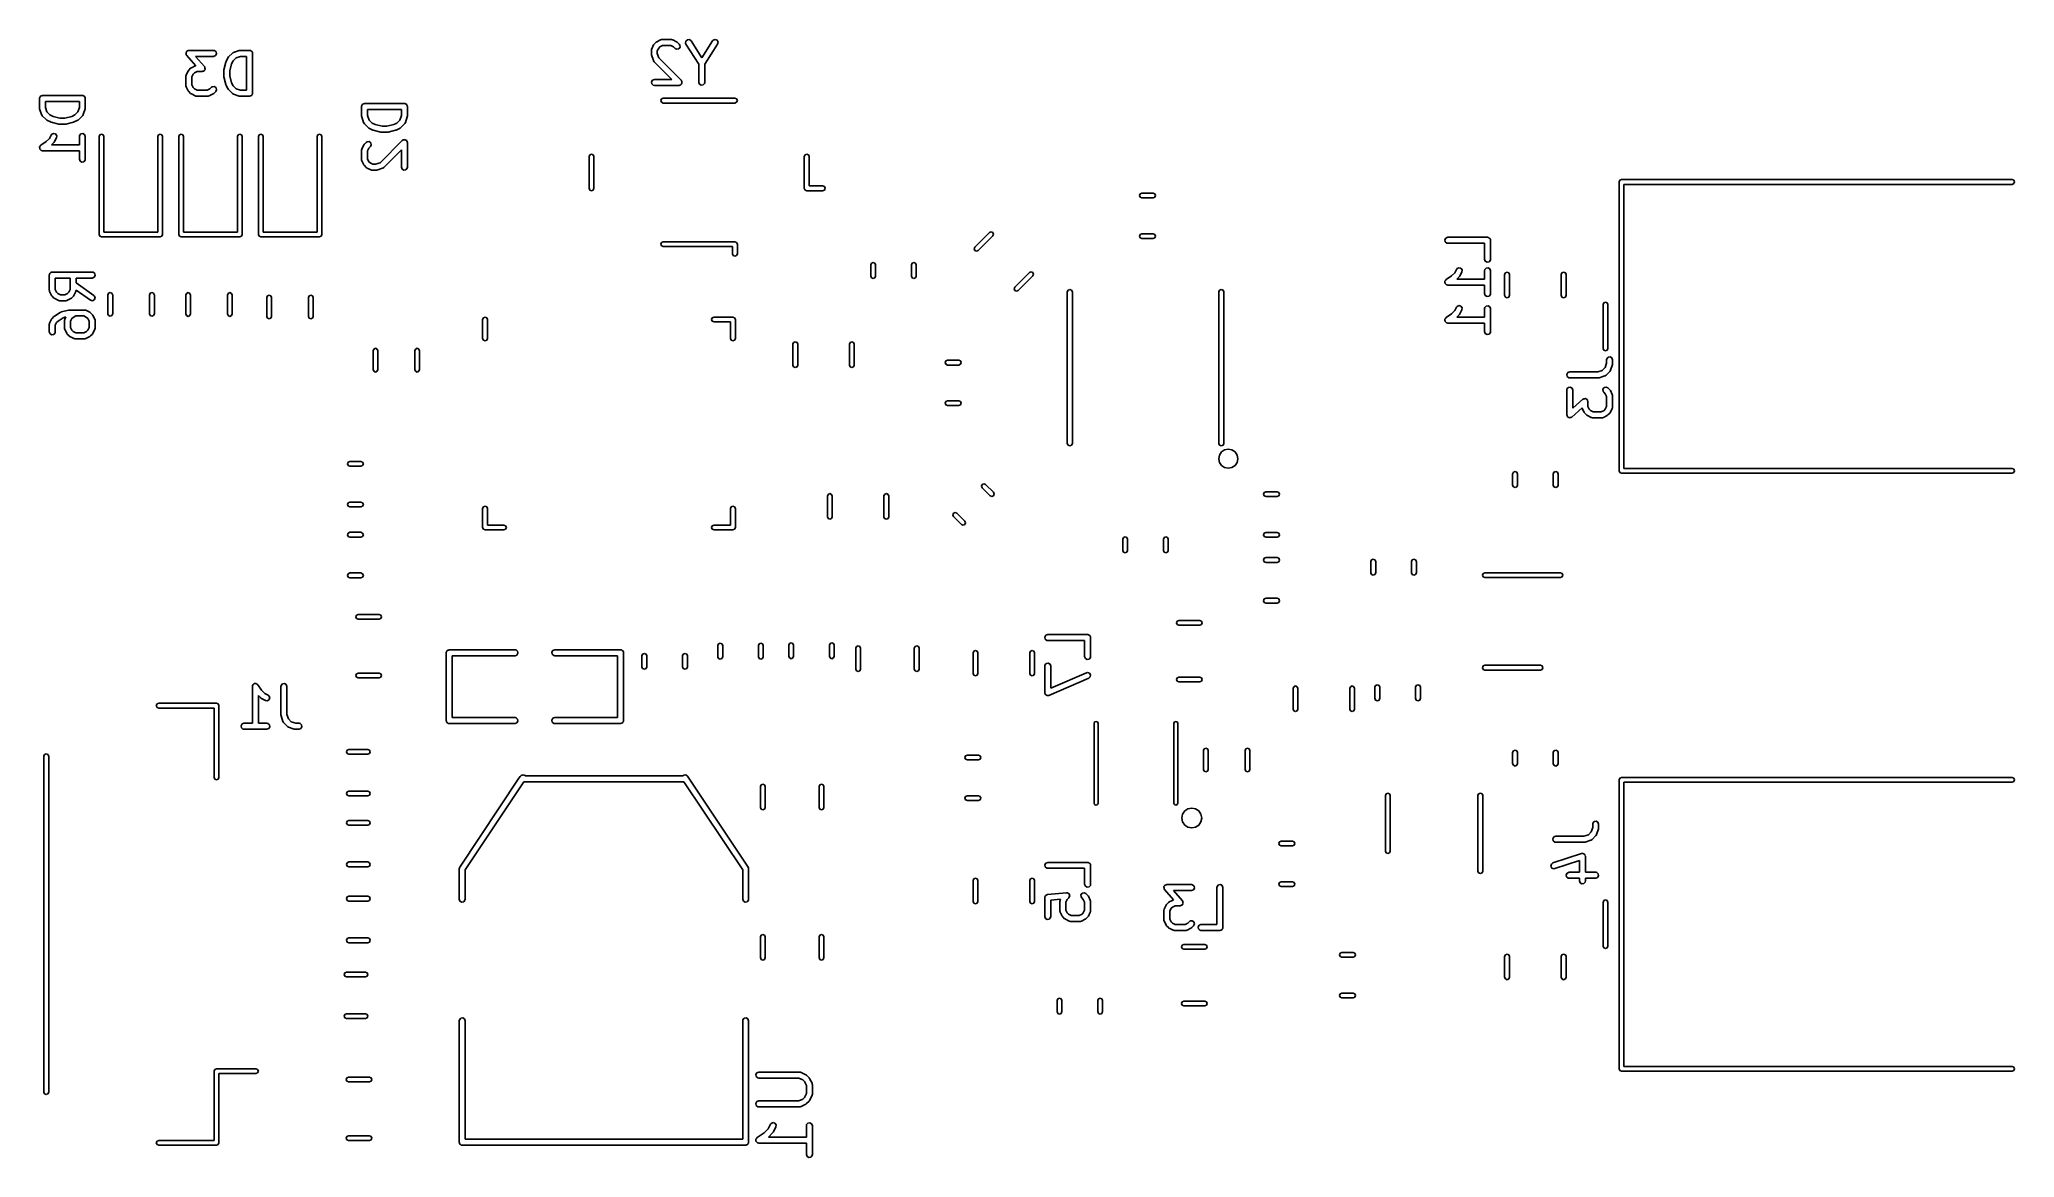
# Model space of a CAD drawing. Extents: x 4.96 to 6.91, y -4.07 to -2.96.
import ezdxf

# ---------------------------------------------------------------- set-up
doc = ezdxf.new("R2010")
doc.units = 0
doc.header["$MEASUREMENT"] = 0
doc.layers.add('BLACK', color=7, linetype='CONTINUOUS')

msp = doc.modelspace()

# ---------------------------------------------------------------- linework, layer by layer
at = {"layer": 'BLACK', "linetype": 'CONTINUOUS'}
for p, q in [((5.56588, -2.96612), (5.56775, -2.96424)), ((5.56775, -2.96424), (5.56848, -2.96374)), ((5.56848, -2.96374), (5.56852, -2.96369)), ((5.56852, -2.96369), (5.57227, -2.96181)), ((5.57227, -2.96181), (5.57325, -2.96152)), ((5.57325, -2.96152), (5.57342, -2.96156)), ((5.57342, -2.96156), (5.57359, -2.9615)), ((5.57359, -2.9615), (5.58296, -2.9615)), ((5.58296, -2.9615), (5.58397, -2.96168)), ((5.58397, -2.96168), (5.58411, -2.96179)), ((5.58411, -2.96179), (5.58428, -2.96181)), ((5.58428, -2.96181), (5.58803, -2.96369)), ((5.58803, -2.96369), (5.58874, -2.96422)), ((5.58874, -2.96422), (5.5888, -2.96424)), ((5.5888, -2.96424), (5.59068, -2.96612)), ((5.59695, -2.96509), (5.59722, -2.96309)), ((5.59735, -2.96604), (5.59695, -2.96509)), ((5.59722, -2.96309), (5.59871, -2.96173)), ((5.59871, -2.96173), (5.60073, -2.96164)), ((5.60073, -2.96164), (5.60233, -2.96287)), ((5.60233, -2.96287), (5.61296, -2.97958)), ((5.61296, -2.97958), (5.62359, -2.96287)), ((5.62359, -2.96287), (5.62428, -2.96211)), ((5.62428, -2.96211), (5.62621, -2.96151)), ((5.62621, -2.96151), (5.62808, -2.96228)), ((5.62808, -2.96228), (5.62901, -2.96407)), ((5.62901, -2.96407), (5.62857, -2.96604)), ((5.10346, -2.97468), (5.10358, -2.97447)), ((5.1036, -2.97546), (5.10346, -2.97468)), ((5.10357, -2.97424), (5.10407, -2.97362)), ((5.10358, -2.97447), (5.10357, -2.97424)), ((5.10361, -2.97626), (5.1036, -2.97546)), ((5.10379, -2.97654), (5.10361, -2.97626)), ((5.10381, -2.97666), (5.10379, -2.97654)), ((5.10391, -2.97675), (5.10381, -2.97666)), ((5.10414, -2.97713), (5.10391, -2.97675)), ((5.10407, -2.97362), (5.10447, -2.97293)), ((5.11311, -2.98738), (5.10414, -2.97713)), ((5.10447, -2.97293), (5.10469, -2.97285)), ((5.10469, -2.97285), (5.10484, -2.97266)), ((5.10484, -2.97266), (5.10562, -2.97251)), ((5.10562, -2.97251), (5.10637, -2.97224)), ((5.10637, -2.97224), (5.13074, -2.97224)), ((5.13074, -2.97814), (5.11287, -2.97814)), ((5.11287, -2.97814), (5.12171, -2.98824)), ((5.13074, -2.97224), (5.13175, -2.97241)), ((5.13264, -2.97745), (5.13074, -2.97814)), ((5.13175, -2.97241), (5.13329, -2.97371)), ((5.13365, -2.9757), (5.13264, -2.97745)), ((5.13329, -2.97371), (5.13365, -2.9757)), ((5.141, -2.99134), (5.14287, -2.98385)), ((5.14287, -2.98385), (5.14308, -2.98338)), ((5.14308, -2.98338), (5.14309, -2.98324)), ((5.14309, -2.98324), (5.14497, -2.97949)), ((5.14497, -2.97949), (5.1455, -2.97878)), ((5.1455, -2.97878), (5.14552, -2.97872)), ((5.14552, -2.97872), (5.14927, -2.97498)), ((5.15004, -2.98256), (5.14852, -2.98559)), ((5.14927, -2.97498), (5.15011, -2.97439)), ((5.15295, -2.97964), (5.15004, -2.98256)), ((5.15011, -2.97439), (5.15029, -2.97437)), ((5.15029, -2.97437), (5.15043, -2.97426)), ((5.15043, -2.97426), (5.15605, -2.97239)), ((5.15746, -2.97814), (5.15295, -2.97964)), ((5.15605, -2.97239), (5.15692, -2.97226)), ((5.15692, -2.97226), (5.15698, -2.97224)), ((5.15698, -2.97224), (5.16636, -2.97224)), ((5.16341, -2.97814), (5.15746, -2.97814)), ((5.16341, -3.01161), (5.16341, -2.97814)), ((5.16636, -2.97224), (5.16674, -2.9723)), ((5.16674, -2.9723), (5.16687, -2.97228)), ((5.16687, -2.97228), (5.16698, -2.97235)), ((5.16698, -2.97235), (5.16737, -2.97241)), ((5.16737, -2.97241), (5.16796, -2.97291)), ((5.16796, -2.97291), (5.16862, -2.97329)), ((5.16862, -2.97329), (5.16871, -2.97354)), ((5.16871, -2.97354), (5.16892, -2.97371)), ((5.16892, -2.97371), (5.16905, -2.97447)), ((5.16905, -2.97447), (5.16931, -2.97519)), ((5.16931, -2.97519), (5.16931, -3.01456)), ((5.56314, -2.97195), (5.56332, -2.97095)), ((5.56314, -2.9757), (5.56314, -2.97195)), ((5.56316, -2.97577), (5.56314, -2.9757)), ((5.56329, -2.97664), (5.56316, -2.97577)), ((5.56516, -2.98226), (5.56329, -2.97664)), ((5.56332, -2.97095), (5.56343, -2.97081)), ((5.56343, -2.97081), (5.56345, -2.97063)), ((5.56345, -2.97063), (5.56532, -2.96688)), ((5.56527, -2.9824), (5.56516, -2.98226)), ((5.56529, -2.98258), (5.56527, -2.9824)), ((5.56588, -2.98342), (5.56529, -2.98258)), ((5.56532, -2.96688), (5.56585, -2.96618)), ((5.56585, -2.96618), (5.56588, -2.96612)), ((5.58333, -3.00087), (5.56588, -2.98342)), ((5.57039, -2.96995), (5.56904, -2.97265)), ((5.56904, -2.97265), (5.56904, -2.97523)), ((5.56904, -2.97523), (5.57055, -2.97973)), ((5.57159, -2.96876), (5.57039, -2.96995)), ((5.57055, -2.97973), (5.59255, -3.00174)), ((5.57429, -2.96741), (5.57159, -2.96876)), ((5.58227, -2.96741), (5.57429, -2.96741)), ((5.58496, -2.96876), (5.58227, -2.96741)), ((5.5865, -2.97029), (5.58496, -2.96876)), ((5.58833, -2.97115), (5.5865, -2.97029)), ((5.59028, -2.97062), (5.58833, -2.97115)), ((5.59144, -2.96897), (5.59028, -2.97062)), ((5.59068, -2.96612), (5.59126, -2.96696)), ((5.59126, -2.96696), (5.59144, -2.96897)), ((5.61001, -2.98594), (5.59735, -2.96604)), ((5.62857, -2.96604), (5.61591, -2.98594)), ((5.10341, -2.99769), (5.10359, -2.99668)), ((5.10341, -3.00706), (5.10341, -2.99769)), ((5.10359, -2.99668), (5.1037, -2.99654)), ((5.1037, -2.99654), (5.10372, -2.99636)), ((5.10372, -2.99636), (5.1056, -2.99262)), ((5.1056, -2.99262), (5.10613, -2.99191)), ((5.10613, -2.99191), (5.10615, -2.99185)), ((5.10615, -2.99185), (5.10803, -2.98997)), ((5.10803, -2.98997), (5.10875, -2.98947)), ((5.10875, -2.98947), (5.10879, -2.98942)), ((5.10879, -2.98942), (5.11254, -2.98755)), ((5.11067, -2.99568), (5.10932, -2.99838)), ((5.10932, -2.99838), (5.10932, -3.00636)), ((5.11186, -2.99449), (5.11067, -2.99568)), ((5.11456, -2.99314), (5.11186, -2.99449)), ((5.11254, -2.98755), (5.11311, -2.98738)), ((5.11949, -2.99314), (5.11456, -2.99314)), ((5.12024, -2.99287), (5.11949, -2.99314)), ((5.12102, -2.99271), (5.12024, -2.99287)), ((5.12117, -2.99253), (5.12102, -2.99271)), ((5.12139, -2.99245), (5.12117, -2.99253)), ((5.12179, -2.99176), (5.12139, -2.99245)), ((5.12171, -2.98824), (5.12194, -2.98862)), ((5.12228, -2.99114), (5.12179, -2.99176)), ((5.12194, -2.98862), (5.12205, -2.98871)), ((5.12205, -2.98871), (5.12207, -2.98883)), ((5.12207, -2.98883), (5.12224, -2.98912)), ((5.12224, -2.98912), (5.12226, -2.98992)), ((5.12226, -2.98992), (5.1224, -2.9907)), ((5.1224, -2.9907), (5.12228, -2.9909)), ((5.12228, -2.9909), (5.12228, -2.99114)), ((5.14091, -2.99206), (5.14101, -2.99148)), ((5.14091, -2.99769), (5.14091, -2.99206)), ((5.14095, -2.99781), (5.14091, -2.99769)), ((5.141, -2.9984), (5.14095, -2.99781)), ((5.14101, -2.99148), (5.141, -2.99134)), ((5.14287, -3.0059), (5.141, -2.9984)), ((5.14852, -2.98559), (5.14681, -2.99242)), ((5.14681, -2.99242), (5.14681, -2.99732)), ((5.14681, -2.99732), (5.14852, -3.00415)), ((5.14852, -3.00415), (5.15004, -3.00718)), ((5.56318, -3.00331), (5.56419, -3.00156)), ((5.56353, -3.0053), (5.56318, -3.00331)), ((5.56419, -3.00156), (5.56609, -3.00087)), ((5.56609, -3.00087), (5.58333, -3.00087)), ((5.59255, -3.00174), (5.59292, -3.00227)), ((5.59292, -3.00227), (5.59302, -3.00235)), ((5.59302, -3.00235), (5.59303, -3.00243)), ((5.59303, -3.00243), (5.59314, -3.00258)), ((5.59314, -3.00258), (5.59322, -3.00346)), ((5.59322, -3.00346), (5.59337, -3.00434)), ((5.61001, -3.00383), (5.61001, -2.98594)), ((5.6107, -3.00572), (5.61001, -3.00383)), ((5.61591, -3.00383), (5.61573, -3.00484)), ((5.61591, -2.98594), (5.61591, -3.00383)), ((4.95879, -3.01969), (4.95885, -3.01931)), ((4.95879, -3.02906), (4.95879, -3.01969)), ((4.95883, -3.01918), (4.9589, -3.01906)), ((4.95885, -3.01931), (4.95883, -3.01918)), ((4.9589, -3.01906), (4.95896, -3.01868)), ((4.95896, -3.01868), (4.95946, -3.01809)), ((4.95946, -3.01809), (4.95984, -3.01743)), ((4.95984, -3.01743), (4.96009, -3.01734)), ((4.96009, -3.01734), (4.96026, -3.01713)), ((4.96026, -3.01713), (4.96102, -3.017)), ((4.96102, -3.017), (4.96174, -3.01674)), ((4.96174, -3.01674), (5.00111, -3.01674)), ((4.96469, -3.02264), (4.96469, -3.02858)), ((4.99816, -3.02264), (4.96469, -3.02264)), ((4.99816, -3.02858), (4.99816, -3.02264)), ((5.00111, -3.01674), (5.00149, -3.0168)), ((5.00149, -3.0168), (5.00162, -3.01678)), ((5.00162, -3.01678), (5.00174, -3.01685)), ((5.00174, -3.01685), (5.00212, -3.01691)), ((5.00212, -3.01691), (5.00271, -3.01741)), ((5.00271, -3.01741), (5.00337, -3.01779)), ((5.00337, -3.01779), (5.00346, -3.01804)), ((5.00346, -3.01804), (5.00367, -3.01821)), ((5.00367, -3.01821), (5.0038, -3.01897)), ((5.0038, -3.01897), (5.00406, -3.01969)), ((5.00406, -3.01969), (5.00406, -3.02906)), ((5.10347, -3.00723), (5.10341, -3.00706)), ((5.10343, -3.0074), (5.10347, -3.00723)), ((5.10372, -3.00838), (5.10343, -3.0074)), ((5.1056, -3.01213), (5.10372, -3.00838)), ((5.10565, -3.01217), (5.1056, -3.01213)), ((5.10615, -3.0129), (5.10565, -3.01217)), ((5.10803, -3.01477), (5.10615, -3.0129)), ((5.10809, -3.0148), (5.10803, -3.01477)), ((5.10879, -3.01532), (5.10809, -3.0148)), ((5.11254, -3.0172), (5.10879, -3.01532)), ((5.10932, -3.00636), (5.11067, -3.00906)), ((5.11067, -3.00906), (5.11186, -3.01026)), ((5.11186, -3.01026), (5.11456, -3.01161)), ((5.11272, -3.01722), (5.11254, -3.0172)), ((5.11285, -3.01733), (5.11272, -3.01722)), ((5.11386, -3.01751), (5.11285, -3.01733)), ((5.12511, -3.01751), (5.11386, -3.01751)), ((5.11456, -3.01161), (5.12442, -3.01161)), ((5.12442, -3.01161), (5.12711, -3.01026)), ((5.12528, -3.01745), (5.12511, -3.01751)), ((5.12545, -3.01749), (5.12528, -3.01745)), ((5.12643, -3.0172), (5.12545, -3.01749)), ((5.13018, -3.01532), (5.12643, -3.0172)), ((5.12711, -3.01026), (5.12865, -3.00872)), ((5.12865, -3.00872), (5.12949, -3.00813)), ((5.12949, -3.00813), (5.1315, -3.00796)), ((5.13023, -3.01528), (5.13018, -3.01532)), ((5.13095, -3.01477), (5.13023, -3.01528)), ((5.13283, -3.0129), (5.13095, -3.01477)), ((5.1315, -3.00796), (5.13316, -3.00912)), ((5.13368, -3.01107), (5.13283, -3.0129)), ((5.13316, -3.00912), (5.13368, -3.01107)), ((5.14295, -3.00602), (5.14287, -3.0059)), ((5.14309, -3.0065), (5.14295, -3.00602)), ((5.14497, -3.01025), (5.14309, -3.0065)), ((5.14502, -3.0103), (5.14497, -3.01025)), ((5.14552, -3.01102), (5.14502, -3.0103)), ((5.14927, -3.01477), (5.14552, -3.01102)), ((5.14943, -3.01485), (5.14927, -3.01477)), ((5.14952, -3.015), (5.14943, -3.01485)), ((5.15043, -3.01548), (5.14952, -3.015)), ((5.15004, -3.00718), (5.15295, -3.0101)), ((5.15605, -3.01736), (5.15043, -3.01548)), ((5.15295, -3.0101), (5.15746, -3.01161)), ((5.15611, -3.01736), (5.15605, -3.01736)), ((5.15698, -3.01751), (5.15611, -3.01736)), ((5.16636, -3.01751), (5.15698, -3.01751)), ((5.15746, -3.01161), (5.16341, -3.01161)), ((5.16708, -3.01725), (5.16636, -3.01751)), ((5.16783, -3.01712), (5.16708, -3.01725)), ((5.16801, -3.01691), (5.16783, -3.01712)), ((5.16826, -3.01682), (5.16801, -3.01691)), ((5.16864, -3.01616), (5.16826, -3.01682)), ((5.16913, -3.01557), (5.16864, -3.01616)), ((5.1692, -3.01518), (5.16913, -3.01557)), ((5.16927, -3.01507), (5.1692, -3.01518)), ((5.16931, -3.01456), (5.16924, -3.01494)), ((5.16924, -3.01494), (5.16927, -3.01507)), ((5.56508, -3.0066), (5.56353, -3.0053)), ((5.56609, -3.00678), (5.56508, -3.0066)), ((5.59046, -3.00678), (5.56609, -3.00678)), ((5.5725, -3.02188), (5.5732, -3.02021)), ((5.5732, -3.02355), (5.5725, -3.02188)), ((5.5732, -3.02021), (5.57487, -3.01952)), ((5.57487, -3.02424), (5.5732, -3.02355)), ((5.57487, -3.01952), (5.64573, -3.01952)), ((5.5913, -3.00647), (5.59046, -3.00678)), ((5.59216, -3.00624), (5.5913, -3.00647)), ((5.59223, -3.00613), (5.59216, -3.00624)), ((5.59236, -3.00609), (5.59223, -3.00613)), ((5.59281, -3.00532), (5.59236, -3.00609)), ((5.59332, -3.00459), (5.59281, -3.00532)), ((5.59337, -3.00434), (5.5933, -3.00446)), ((5.5933, -3.00446), (5.59332, -3.00459)), ((5.61245, -3.00673), (5.6107, -3.00572)), ((5.61444, -3.00638), (5.61245, -3.00673)), ((5.61573, -3.00484), (5.61444, -3.00638)), ((5.64573, -3.01952), (5.6474, -3.02021)), ((5.6474, -3.02355), (5.64573, -3.02424)), ((5.6474, -3.02021), (5.64809, -3.02188)), ((5.64809, -3.02188), (5.6474, -3.02355)), ((4.95881, -3.02912), (4.95879, -3.02906)), ((4.95894, -3.03), (4.95881, -3.02912)), ((4.96081, -3.03562), (4.95894, -3.03)), ((4.96092, -3.03576), (4.96081, -3.03562)), ((4.96094, -3.03594), (4.96092, -3.03576)), ((4.96153, -3.03678), (4.96094, -3.03594)), ((4.96528, -3.04052), (4.96153, -3.03678)), ((4.96469, -3.02858), (4.96619, -3.03309)), ((4.96533, -3.04055), (4.96528, -3.04052)), ((4.96604, -3.04108), (4.96533, -3.04055)), ((4.96979, -3.04295), (4.96604, -3.04108)), ((4.96619, -3.03309), (4.96911, -3.03601)), ((4.96911, -3.03601), (4.97214, -3.03753)), ((4.96993, -3.04297), (4.96979, -3.04295)), ((4.9704, -3.04318), (4.96993, -3.04297)), ((4.9779, -3.04505), (4.9704, -3.04318)), ((4.97214, -3.03753), (4.97898, -3.03923)), ((4.97898, -3.03923), (4.98387, -3.03923)), ((4.98387, -3.03923), (4.99071, -3.03753)), ((4.99245, -3.04318), (4.98495, -3.04505)), ((4.99071, -3.03753), (4.99374, -3.03601)), ((4.99257, -3.0431), (4.99245, -3.04318)), ((4.99306, -3.04295), (4.99257, -3.0431)), ((4.99681, -3.04108), (4.99306, -3.04295)), ((4.99374, -3.03601), (4.99665, -3.03309)), ((4.99665, -3.03309), (4.99816, -3.02858)), ((4.99685, -3.04103), (4.99681, -3.04108)), ((4.99757, -3.04052), (4.99685, -3.04103)), ((5.00132, -3.03678), (4.99757, -3.04052)), ((5.0014, -3.03662), (5.00132, -3.03678)), ((5.00155, -3.03652), (5.0014, -3.03662)), ((5.00204, -3.03562), (5.00155, -3.03652)), ((5.00391, -3.03), (5.00204, -3.03562)), ((5.00406, -3.02906), (5.00391, -3.02993)), ((5.00391, -3.02993), (5.00391, -3.03)), ((5.2769, -3.02769), (5.27697, -3.02731)), ((5.2769, -3.03706), (5.2769, -3.02769)), ((5.27693, -3.03712), (5.2769, -3.03706)), ((5.27706, -3.038), (5.27693, -3.03712)), ((5.27695, -3.02718), (5.27702, -3.02706)), ((5.27697, -3.02731), (5.27695, -3.02718)), ((5.27702, -3.02706), (5.27708, -3.02668)), ((5.27893, -3.04362), (5.27706, -3.038)), ((5.27708, -3.02668), (5.27758, -3.02609)), ((5.27758, -3.02609), (5.27796, -3.02543)), ((5.27796, -3.02543), (5.27821, -3.02534)), ((5.27821, -3.02534), (5.27838, -3.02513)), ((5.27838, -3.02513), (5.27914, -3.025)), ((5.27914, -3.025), (5.27986, -3.02474)), ((5.27986, -3.02474), (5.31923, -3.02474)), ((5.28281, -3.03064), (5.28281, -3.03658)), ((5.31627, -3.03064), (5.28281, -3.03064)), ((5.28281, -3.03658), (5.28431, -3.04109)), ((5.28431, -3.04109), (5.28723, -3.04401)), ((5.31185, -3.04401), (5.31477, -3.04109)), ((5.31477, -3.04109), (5.31627, -3.03658)), ((5.31627, -3.03658), (5.31627, -3.03064)), ((5.31923, -3.02474), (5.31961, -3.0248)), ((5.31961, -3.0248), (5.31974, -3.02478)), ((5.31974, -3.02478), (5.31985, -3.02485)), ((5.31985, -3.02485), (5.32024, -3.02491)), ((5.32203, -3.038), (5.32015, -3.04362)), ((5.32024, -3.02491), (5.32083, -3.02541)), ((5.32083, -3.02541), (5.32149, -3.02579)), ((5.32149, -3.02579), (5.32158, -3.02604)), ((5.32158, -3.02604), (5.32178, -3.02621)), ((5.32178, -3.02621), (5.32192, -3.02697)), ((5.32192, -3.02697), (5.32218, -3.02769)), ((5.32218, -3.03706), (5.32203, -3.03793)), ((5.32203, -3.03793), (5.32203, -3.038)), ((5.32218, -3.02769), (5.32218, -3.03706)), ((5.64573, -3.02424), (5.57487, -3.02424)), ((4.9601, -3.06598), (4.96548, -3.06239)), ((4.96548, -3.06239), (4.96869, -3.05918)), ((4.96869, -3.05918), (4.97035, -3.05586)), ((4.97035, -3.05586), (4.97096, -3.05504)), ((4.97096, -3.05504), (4.97281, -3.05424)), ((4.97281, -3.05424), (4.97475, -3.05481)), ((4.97375, -3.06225), (4.97323, -3.06296)), ((4.97563, -3.0585), (4.97375, -3.06225)), ((4.97475, -3.05481), (4.97586, -3.0565)), ((4.97586, -3.0565), (4.97563, -3.0585)), ((4.97803, -3.04504), (4.9779, -3.04505)), ((4.97861, -3.04514), (4.97803, -3.04504)), ((4.98424, -3.04514), (4.97861, -3.04514)), ((4.98436, -3.04509), (4.98424, -3.04514)), ((4.98495, -3.04505), (4.98436, -3.04509)), ((4.99816, -3.05718), (4.99833, -3.05617)), ((4.99816, -3.06548), (4.99816, -3.05718)), ((4.99833, -3.05617), (4.99963, -3.05463)), ((4.99963, -3.05463), (5.00162, -3.05428)), ((5.00162, -3.05428), (5.00337, -3.05529)), ((5.00337, -3.05529), (5.00406, -3.05718)), ((5.00406, -3.05718), (5.00406, -3.07968)), ((5.01764, -3.05725), (5.01833, -3.05558)), ((5.01764, -3.1541), (5.01764, -3.05725)), ((5.01833, -3.05558), (5.02, -3.05489)), ((5.02, -3.05489), (5.02167, -3.05558)), ((5.02167, -3.05558), (5.02236, -3.05725)), ((5.02236, -3.05725), (5.02236, -3.15174)), ((5.07551, -3.05725), (5.0762, -3.05558)), ((5.07551, -3.15174), (5.07551, -3.05725)), ((5.0762, -3.05558), (5.07787, -3.05489)), ((5.07787, -3.05489), (5.07954, -3.05558)), ((5.07954, -3.05558), (5.08024, -3.05725)), ((5.08024, -3.05725), (5.08024, -3.1541)), ((5.09638, -3.05725), (5.09707, -3.05558)), ((5.09638, -3.1541), (5.09638, -3.05725)), ((5.09707, -3.05558), (5.09874, -3.05489)), ((5.09874, -3.05489), (5.10041, -3.05558)), ((5.10041, -3.05558), (5.1011, -3.05725)), ((5.1011, -3.05725), (5.1011, -3.15174)), ((5.15425, -3.05725), (5.15494, -3.05558)), ((5.15425, -3.15174), (5.15425, -3.05725)), ((5.15494, -3.05558), (5.15661, -3.05489)), ((5.15661, -3.05489), (5.15828, -3.05558)), ((5.15828, -3.05558), (5.15898, -3.05725)), ((5.15898, -3.05725), (5.15898, -3.1541)), ((5.17512, -3.05725), (5.17581, -3.05558)), ((5.17512, -3.1541), (5.17512, -3.05725)), ((5.17581, -3.05558), (5.17748, -3.05489)), ((5.17748, -3.05489), (5.17915, -3.05558)), ((5.17915, -3.05558), (5.17984, -3.05725)), ((5.17984, -3.05725), (5.17984, -3.15174)), ((5.23299, -3.05725), (5.23368, -3.05558)), ((5.23299, -3.15174), (5.23299, -3.05725)), ((5.23368, -3.05558), (5.23535, -3.05489)), ((5.23535, -3.05489), (5.23702, -3.05558)), ((5.23702, -3.05558), (5.23772, -3.05725)), ((5.23772, -3.05725), (5.23772, -3.1541)), ((5.27904, -3.04376), (5.27893, -3.04362)), ((5.27906, -3.04394), (5.27904, -3.04376)), ((5.27964, -3.04478), (5.27906, -3.04394)), ((5.28339, -3.04852), (5.27964, -3.04478)), ((5.28152, -3.0631), (5.28236, -3.06251)), ((5.28236, -3.06251), (5.28437, -3.06233)), ((5.28345, -3.04855), (5.28339, -3.04852)), ((5.28416, -3.04908), (5.28345, -3.04855)), ((5.28791, -3.05095), (5.28416, -3.04908)), ((5.28437, -3.06233), (5.28603, -3.06349)), ((5.28723, -3.04401), (5.29026, -3.04553)), ((5.28805, -3.05097), (5.28791, -3.05095)), ((5.28852, -3.05118), (5.28805, -3.05097)), ((5.29601, -3.05305), (5.28852, -3.05118)), ((5.29026, -3.04553), (5.29709, -3.04723)), ((5.29514, -3.08323), (5.31714, -3.06122)), ((5.29615, -3.05304), (5.29601, -3.05305)), ((5.29673, -3.05314), (5.29615, -3.05304)), ((5.30235, -3.05314), (5.29673, -3.05314)), ((5.29709, -3.04723), (5.30199, -3.04723)), ((5.30199, -3.04723), (5.30882, -3.04553)), ((5.30248, -3.05309), (5.30235, -3.05314)), ((5.30307, -3.05305), (5.30248, -3.05309)), ((5.31057, -3.05118), (5.30307, -3.05305)), ((5.30882, -3.04553), (5.31185, -3.04401)), ((5.31069, -3.0511), (5.31057, -3.05118)), ((5.31117, -3.05095), (5.31069, -3.0511)), ((5.31492, -3.04908), (5.31117, -3.05095)), ((5.31497, -3.04903), (5.31492, -3.04908)), ((5.31569, -3.04852), (5.31497, -3.04903)), ((5.31944, -3.04478), (5.31569, -3.04852)), ((5.31714, -3.06122), (5.31767, -3.06085)), ((5.31767, -3.06085), (5.31775, -3.06075)), ((5.31775, -3.06075), (5.31783, -3.06074)), ((5.31783, -3.06074), (5.31798, -3.06063)), ((5.31798, -3.06063), (5.31887, -3.06056)), ((5.31887, -3.06056), (5.31974, -3.0604)), ((5.31952, -3.04462), (5.31944, -3.04478)), ((5.31967, -3.04452), (5.31952, -3.04462)), ((5.32015, -3.04362), (5.31967, -3.04452)), ((5.31974, -3.0604), (5.31986, -3.06047)), ((5.31986, -3.06047), (5.31999, -3.06046)), ((5.31999, -3.06046), (5.32072, -3.06097)), ((5.32072, -3.06097), (5.32149, -3.06141)), ((5.32149, -3.06141), (5.32154, -3.06154)), ((5.32154, -3.06154), (5.32165, -3.06162)), ((5.32165, -3.06162), (5.32188, -3.06247)), ((5.32188, -3.06247), (5.32218, -3.06331)), ((4.95883, -3.06792), (4.95892, -3.06777)), ((4.95898, -3.06876), (4.95883, -3.06792)), ((4.95891, -3.0676), (4.95941, -3.06691)), ((4.95892, -3.06777), (4.95891, -3.0676)), ((4.95904, -3.06962), (4.95898, -3.06876)), ((4.95915, -3.06974), (4.95904, -3.06962)), ((4.95918, -3.06991), (4.95915, -3.06974)), ((4.95984, -3.07046), (4.95918, -3.06991)), ((4.95941, -3.06691), (4.95984, -3.06617)), ((4.95984, -3.06617), (4.96, -3.06611)), ((4.96043, -3.07108), (4.95984, -3.07046)), ((4.96, -3.06611), (4.9601, -3.06598)), ((4.9606, -3.0711), (4.96043, -3.07108)), ((4.96073, -3.07121), (4.9606, -3.0711)), ((4.96174, -3.07139), (4.96073, -3.07121)), ((4.99816, -3.07139), (4.96174, -3.07139)), ((4.9732, -3.06302), (4.97074, -3.06548)), ((4.97074, -3.06548), (4.99816, -3.06548)), ((4.97323, -3.06296), (4.9732, -3.06302)), ((4.99816, -3.07968), (4.99816, -3.07139)), ((4.99885, -3.08158), (4.99816, -3.07968)), ((5.0006, -3.08259), (4.99885, -3.08158)), ((5.00388, -3.08069), (5.00259, -3.08224)), ((5.00406, -3.07968), (5.00388, -3.08069)), ((5.2769, -3.07081), (5.27708, -3.0698)), ((5.2769, -3.08018), (5.2769, -3.07081)), ((5.27697, -3.08035), (5.2769, -3.08018)), ((5.27692, -3.08052), (5.27697, -3.08035)), ((5.27722, -3.0815), (5.27692, -3.08052)), ((5.27708, -3.0698), (5.2772, -3.06966)), ((5.2772, -3.06966), (5.27722, -3.06949)), ((5.27722, -3.06949), (5.27909, -3.06574)), ((5.27909, -3.08525), (5.27722, -3.0815)), ((5.27909, -3.06574), (5.27962, -3.06503)), ((5.27962, -3.06503), (5.27964, -3.06497)), ((5.27964, -3.06497), (5.28152, -3.0631)), ((5.28416, -3.06881), (5.28281, -3.07151)), ((5.28281, -3.07151), (5.28281, -3.07949)), ((5.28281, -3.07949), (5.28416, -3.08218)), ((5.28569, -3.06727), (5.28416, -3.06881)), ((5.28416, -3.08218), (5.28536, -3.08338)), ((5.28655, -3.06544), (5.28569, -3.06727)), ((5.28603, -3.06349), (5.28655, -3.06544)), ((5.31627, -3.07044), (5.29882, -3.08789)), ((5.31627, -3.08768), (5.31627, -3.07044)), ((5.32218, -3.06331), (5.32218, -3.08768)), ((5.50164, -3.077), (5.50233, -3.07533)), ((5.50164, -3.1085), (5.50164, -3.077)), ((5.50233, -3.07533), (5.504, -3.07464)), ((5.504, -3.07464), (5.50567, -3.07533)), ((5.50567, -3.07533), (5.50636, -3.077)), ((5.50636, -3.077), (5.50636, -3.1085)), ((5.71424, -3.077), (5.71493, -3.07533)), ((5.71424, -3.1085), (5.71424, -3.077)), ((5.71493, -3.07533), (5.7166, -3.07464)), ((5.7166, -3.07464), (5.71827, -3.07533)), ((5.71827, -3.07533), (5.71896, -3.077)), ((5.71896, -3.077), (5.71896, -3.10613)), ((5.00259, -3.08224), (5.0006, -3.08259)), ((5.27914, -3.0853), (5.27909, -3.08525)), ((5.27964, -3.08602), (5.27914, -3.0853)), ((5.28152, -3.08789), (5.27964, -3.08602)), ((5.28158, -3.08792), (5.28152, -3.08789)), ((5.28229, -3.08845), (5.28158, -3.08792)), ((5.28604, -3.09032), (5.28229, -3.08845)), ((5.28536, -3.08338), (5.28805, -3.08473)), ((5.28621, -3.09034), (5.28604, -3.09032)), ((5.28635, -3.09046), (5.28621, -3.09034)), ((5.28736, -3.09063), (5.28635, -3.09046)), ((5.29111, -3.09063), (5.28736, -3.09063)), ((5.28805, -3.08473), (5.29063, -3.08473)), ((5.29063, -3.08473), (5.29514, -3.08323)), ((5.29117, -3.09061), (5.29111, -3.09063)), ((5.29204, -3.09048), (5.29117, -3.09061)), ((5.29766, -3.08861), (5.29204, -3.09048)), ((5.2978, -3.0885), (5.29766, -3.08861)), ((5.29798, -3.08848), (5.2978, -3.0885)), ((5.29882, -3.08789), (5.29798, -3.08848)), ((5.31697, -3.08958), (5.31627, -3.08768)), ((5.31871, -3.09059), (5.31697, -3.08958)), ((5.3207, -3.09024), (5.31871, -3.09059)), ((5.322, -3.08869), (5.3207, -3.09024)), ((5.32218, -3.08768), (5.322, -3.08869)), ((6.51902, -3.1022), (6.51971, -3.10053)), ((6.51971, -3.10053), (6.52138, -3.09984)), ((6.52138, -3.09984), (6.9072, -3.09984)), ((6.9072, -3.09984), (6.90888, -3.10053)), ((6.90888, -3.10053), (6.90957, -3.1022)), ((5.50233, -3.11017), (5.50164, -3.1085)), ((5.504, -3.11086), (5.50233, -3.11017)), ((5.50567, -3.11017), (5.504, -3.11086)), ((5.50636, -3.1085), (5.50567, -3.11017)), ((5.71493, -3.11017), (5.71424, -3.1085)), ((5.7166, -3.11086), (5.71493, -3.11017)), ((5.73235, -3.11086), (5.7166, -3.11086)), ((5.71896, -3.10613), (5.73235, -3.10613)), ((5.73235, -3.10613), (5.73402, -3.10683)), ((5.73402, -3.11017), (5.73235, -3.11086)), ((5.73402, -3.10683), (5.73471, -3.1085)), ((5.73471, -3.1085), (5.73402, -3.11017)), ((6.0454, -3.11567), (6.04609, -3.114)), ((6.04609, -3.11734), (6.0454, -3.11567)), ((6.04609, -3.114), (6.04776, -3.11331)), ((6.04776, -3.11803), (6.04609, -3.11734)), ((6.04776, -3.11331), (6.05883, -3.11331)), ((6.05883, -3.11803), (6.04776, -3.11803)), ((6.05883, -3.11331), (6.0605, -3.114)), ((6.0605, -3.11734), (6.05883, -3.11803)), ((6.0605, -3.114), (6.0612, -3.11567)), ((6.0612, -3.11567), (6.0605, -3.11734)), ((6.51902, -3.38764), (6.51902, -3.1022)), ((6.9072, -3.10457), (6.52374, -3.10457)), ((6.52374, -3.10457), (6.52374, -3.38528)), ((6.90888, -3.10388), (6.9072, -3.10457)), ((6.90957, -3.1022), (6.90888, -3.10388)), ((5.01833, -3.15577), (5.01764, -3.1541)), ((5.02, -3.15646), (5.01833, -3.15577)), ((5.07787, -3.15646), (5.02, -3.15646)), ((5.02236, -3.15174), (5.07551, -3.15174)), ((5.07954, -3.15577), (5.07787, -3.15646)), ((5.08024, -3.1541), (5.07954, -3.15577)), ((5.09707, -3.15577), (5.09638, -3.1541)), ((5.09874, -3.15646), (5.09707, -3.15577)), ((5.15661, -3.15646), (5.09874, -3.15646)), ((5.1011, -3.15174), (5.15425, -3.15174)), ((5.15828, -3.15577), (5.15661, -3.15646)), ((5.15898, -3.1541), (5.15828, -3.15577)), ((5.17581, -3.15577), (5.17512, -3.1541)), ((5.17748, -3.15646), (5.17581, -3.15577)), ((5.23535, -3.15646), (5.17748, -3.15646)), ((5.17984, -3.15174), (5.23299, -3.15174)), ((5.23702, -3.15577), (5.23535, -3.15646)), ((5.23772, -3.1541), (5.23702, -3.15577)), ((5.88259, -3.16659), (5.89714, -3.15204)), ((5.90048, -3.15538), (5.88593, -3.16993)), ((5.89714, -3.15204), (5.89881, -3.15135)), ((5.89881, -3.15135), (5.90048, -3.15204)), ((5.90048, -3.15204), (5.90117, -3.15371)), ((5.90117, -3.15371), (5.90048, -3.15538)), ((6.0454, -3.15583), (6.04609, -3.15416)), ((6.04609, -3.1575), (6.0454, -3.15583)), ((6.04609, -3.15416), (6.04776, -3.15346)), ((6.04776, -3.15819), (6.04609, -3.1575)), ((6.04776, -3.15346), (6.05883, -3.15346)), ((6.05883, -3.15819), (6.04776, -3.15819)), ((6.05883, -3.15346), (6.0605, -3.15416)), ((6.0605, -3.1575), (6.05883, -3.15819)), ((6.0605, -3.15416), (6.0612, -3.15583)), ((6.0612, -3.15583), (6.0605, -3.1575)), ((6.34687, -3.15935), (6.34788, -3.1576)), ((6.34722, -3.16134), (6.34687, -3.15935)), ((6.34788, -3.1576), (6.34978, -3.15691)), ((6.34978, -3.15691), (6.38915, -3.15691)), ((6.38915, -3.15691), (6.38953, -3.15698)), ((6.38953, -3.15698), (6.38966, -3.15695)), ((6.38966, -3.15695), (6.38978, -3.15702)), ((6.38978, -3.15702), (6.39016, -3.15709)), ((6.39016, -3.15709), (6.39075, -3.15758)), ((6.39075, -3.15758), (6.39141, -3.15796)), ((6.39141, -3.15796), (6.3915, -3.15821)), ((6.3915, -3.15821), (6.39171, -3.15838)), ((6.39171, -3.15838), (6.39184, -3.15914)), ((6.39184, -3.15914), (6.3921, -3.15986)), ((6.3921, -3.15986), (6.3921, -3.17861)), ((5.5725, -3.16361), (5.5732, -3.16194)), ((5.5732, -3.16528), (5.5725, -3.16361)), ((5.5732, -3.16194), (5.57487, -3.16125)), ((5.57487, -3.16598), (5.5732, -3.16528)), ((5.57487, -3.16125), (5.64573, -3.16125)), ((5.64337, -3.16598), (5.57487, -3.16598)), ((5.64337, -3.17306), (5.64337, -3.16598)), ((5.64406, -3.17473), (5.64337, -3.17306)), ((5.64573, -3.17543), (5.64406, -3.17473)), ((5.64573, -3.16125), (5.6474, -3.16194)), ((5.6474, -3.17473), (5.64573, -3.17543)), ((5.6474, -3.16194), (5.64809, -3.16361)), ((5.64809, -3.17306), (5.6474, -3.17473)), ((5.64809, -3.16361), (5.64809, -3.17306)), ((5.8819, -3.16826), (5.88259, -3.16659)), ((5.88259, -3.16993), (5.8819, -3.16826)), ((5.88426, -3.17062), (5.88259, -3.16993)), ((5.88593, -3.16993), (5.88426, -3.17062)), ((6.34877, -3.16263), (6.34722, -3.16134)), ((6.34978, -3.16281), (6.34877, -3.16263)), ((6.3862, -3.16281), (6.34978, -3.16281)), ((6.3862, -3.17861), (6.3862, -3.16281)), ((6.38689, -3.18051), (6.3862, -3.17861)), ((6.39192, -3.17962), (6.39063, -3.18117)), ((6.3921, -3.17861), (6.39192, -3.17962)), ((4.96849, -3.19417), (4.96856, -3.19379)), ((4.96849, -3.20917), (4.96849, -3.19417)), ((4.96853, -3.19366), (4.9686, -3.19354)), ((4.96856, -3.19379), (4.96853, -3.19366)), ((4.9686, -3.19354), (4.96867, -3.19316)), ((4.96867, -3.19316), (4.96916, -3.19257)), ((4.96916, -3.19257), (4.96954, -3.19191)), ((4.96954, -3.19191), (4.96979, -3.19182)), ((4.96979, -3.19182), (4.96996, -3.19161)), ((4.96996, -3.19161), (4.97072, -3.19148)), ((4.97072, -3.19148), (4.97144, -3.19122)), ((4.97144, -3.19122), (5.01081, -3.19122)), ((4.97439, -3.19712), (4.97439, -3.20847)), ((4.98911, -3.19712), (4.97439, -3.19712)), ((4.98911, -3.20847), (4.98911, -3.19712)), ((5.01081, -3.19712), (4.99502, -3.19712)), ((4.99502, -3.19712), (4.99502, -3.20201)), ((5.01081, -3.19122), (5.01182, -3.19139)), ((5.01271, -3.19643), (5.01081, -3.19712)), ((5.01182, -3.19139), (5.01337, -3.19269)), ((5.01372, -3.19468), (5.01271, -3.19643)), ((5.01337, -3.19269), (5.01372, -3.19468)), ((5.77986, -3.18421), (5.78055, -3.18254)), ((5.77986, -3.19528), (5.77986, -3.18421)), ((5.78055, -3.19695), (5.77986, -3.19528)), ((5.78055, -3.18254), (5.78222, -3.18185)), ((5.78222, -3.19764), (5.78055, -3.19695)), ((5.78222, -3.18185), (5.78389, -3.18254)), ((5.78389, -3.19695), (5.78222, -3.19764)), ((5.78389, -3.18254), (5.78458, -3.18421)), ((5.78458, -3.19528), (5.78389, -3.19695)), ((5.78458, -3.18421), (5.78458, -3.19528)), ((5.82002, -3.18421), (5.82071, -3.18254)), ((5.82002, -3.19528), (5.82002, -3.18421)), ((5.82071, -3.19695), (5.82002, -3.19528)), ((5.82071, -3.18254), (5.82238, -3.18185)), ((5.82238, -3.19764), (5.82071, -3.19695)), ((5.82238, -3.18185), (5.82405, -3.18254)), ((5.82405, -3.19695), (5.82238, -3.19764)), ((5.82405, -3.18254), (5.82474, -3.18421)), ((5.82474, -3.19528), (5.82405, -3.19695)), ((5.82474, -3.18421), (5.82474, -3.19528)), ((5.92212, -3.20612), (5.93667, -3.19157)), ((5.94001, -3.19491), (5.92546, -3.20946)), ((5.93667, -3.19157), (5.93834, -3.19088)), ((5.93834, -3.19088), (5.94001, -3.19157)), ((5.94001, -3.19157), (5.9407, -3.19324)), ((5.9407, -3.19324), (5.94001, -3.19491)), ((6.34745, -3.19959), (6.34788, -3.19884)), ((6.34788, -3.19884), (6.34804, -3.19879)), ((6.34804, -3.19879), (6.34814, -3.19865)), ((6.34814, -3.19865), (6.35352, -3.19506)), ((6.35352, -3.19506), (6.35673, -3.19186)), ((6.35673, -3.19186), (6.35839, -3.18854)), ((6.35839, -3.18854), (6.359, -3.18771)), ((6.36124, -3.19569), (6.35878, -3.19815)), ((6.35878, -3.19815), (6.3862, -3.19815)), ((6.359, -3.18771), (6.36085, -3.18691)), ((6.36085, -3.18691), (6.36279, -3.18749)), ((6.36127, -3.19564), (6.36124, -3.19569)), ((6.36179, -3.19493), (6.36127, -3.19564)), ((6.36367, -3.19118), (6.36179, -3.19493)), ((6.36279, -3.18749), (6.3639, -3.18917)), ((6.3639, -3.18917), (6.36367, -3.19118)), ((6.3862, -3.18986), (6.38637, -3.18885)), ((6.3862, -3.19815), (6.3862, -3.18986)), ((6.38637, -3.18885), (6.38767, -3.1873)), ((6.38864, -3.18152), (6.38689, -3.18051)), ((6.38767, -3.1873), (6.38966, -3.18695)), ((6.39063, -3.18117), (6.38864, -3.18152)), ((6.38966, -3.18695), (6.39141, -3.18796)), ((6.39141, -3.18796), (6.3921, -3.18986)), ((6.3921, -3.18986), (6.3921, -3.21235)), ((6.40598, -3.19363), (6.40668, -3.19196)), ((6.40598, -3.2142), (6.40598, -3.19363)), ((6.40668, -3.19196), (6.40835, -3.19127)), ((6.40835, -3.19127), (6.41002, -3.19196)), ((6.41002, -3.19196), (6.41071, -3.19363)), ((6.41071, -3.19363), (6.41071, -3.2142)), ((6.46189, -3.19363), (6.46258, -3.19196)), ((6.46189, -3.2142), (6.46189, -3.19363)), ((6.46258, -3.19196), (6.46425, -3.19127)), ((6.46425, -3.19127), (6.46592, -3.19196)), ((6.46592, -3.19196), (6.46661, -3.19363)), ((6.46661, -3.19363), (6.46661, -3.2142)), ((4.96855, -3.20933), (4.96849, -3.20917)), ((4.96851, -3.20951), (4.96855, -3.20933)), ((4.9688, -3.21049), (4.96851, -3.20951)), ((4.97067, -3.21424), (4.9688, -3.21049)), ((4.97072, -3.21428), (4.97067, -3.21424)), ((4.97123, -3.21501), (4.97072, -3.21428)), ((4.9731, -3.21688), (4.97123, -3.21501)), ((4.97316, -3.21691), (4.9731, -3.21688)), ((4.97387, -3.21743), (4.97316, -3.21691)), ((4.97762, -3.21931), (4.97387, -3.21743)), ((4.97439, -3.20847), (4.97574, -3.21117)), ((4.97574, -3.21117), (4.97694, -3.21237)), ((4.97694, -3.21237), (4.97964, -3.21371)), ((4.97964, -3.21371), (4.98387, -3.21371)), ((4.98387, -3.21371), (4.98656, -3.21237)), ((4.98963, -3.21743), (4.98588, -3.21931)), ((4.98656, -3.21237), (4.98776, -3.21117)), ((4.98776, -3.21117), (4.98911, -3.20847)), ((4.98968, -3.21739), (4.98963, -3.21743)), ((4.9904, -3.21688), (4.98968, -3.21739)), ((4.99228, -3.21501), (4.9904, -3.21688)), ((4.9923, -3.21495), (4.99228, -3.21501)), ((4.99283, -3.21424), (4.9923, -3.21495)), ((4.9947, -3.21049), (4.99283, -3.21424)), ((4.99472, -3.21031), (4.9947, -3.21049)), ((4.99484, -3.21018), (4.99472, -3.21031)), ((4.99501, -3.20921), (4.99484, -3.21018)), ((5.00912, -3.21909), (4.99501, -3.20921)), ((4.99502, -3.20201), (5.0125, -3.21425)), ((5.0129, -3.21875), (5.01107, -3.21961)), ((5.0125, -3.21425), (5.01323, -3.21497)), ((5.01375, -3.21692), (5.0129, -3.21875)), ((5.01323, -3.21497), (5.01375, -3.21692)), ((5.02637, -3.21389), (5.02706, -3.21222)), ((5.02637, -3.23257), (5.02637, -3.21389)), ((5.02706, -3.21222), (5.02873, -3.21153)), ((5.02873, -3.21153), (5.0304, -3.21222)), ((5.0304, -3.21222), (5.03109, -3.21389)), ((5.03109, -3.21389), (5.03109, -3.23257)), ((5.06751, -3.21389), (5.0682, -3.21222)), ((5.06751, -3.23257), (5.06751, -3.21389)), ((5.0682, -3.21222), (5.06987, -3.21153)), ((5.06987, -3.21153), (5.07154, -3.21222)), ((5.07154, -3.21222), (5.07223, -3.21389)), ((5.07223, -3.21389), (5.07223, -3.23257)), ((5.10337, -3.21393), (5.10406, -3.21226)), ((5.10337, -3.23261), (5.10337, -3.21393)), ((5.10406, -3.21226), (5.10573, -3.21156)), ((5.10573, -3.21156), (5.1074, -3.21226)), ((5.1074, -3.21226), (5.10809, -3.21393)), ((5.10809, -3.21393), (5.10809, -3.23261)), ((5.14451, -3.21393), (5.1452, -3.21226)), ((5.14451, -3.23261), (5.14451, -3.21393)), ((5.1452, -3.21226), (5.14687, -3.21156)), ((5.14687, -3.21156), (5.14854, -3.21226)), ((5.14854, -3.21226), (5.14923, -3.21393)), ((5.14923, -3.21393), (5.14923, -3.23261)), ((5.18337, -3.21641), (5.18406, -3.21474)), ((5.18337, -3.23509), (5.18337, -3.21641)), ((5.18406, -3.21474), (5.18573, -3.21404)), ((5.18573, -3.21404), (5.1874, -3.21474)), ((5.1874, -3.21474), (5.18809, -3.21641)), ((5.18809, -3.21641), (5.18809, -3.23509)), ((5.22451, -3.21641), (5.2252, -3.21474)), ((5.22451, -3.23509), (5.22451, -3.21641)), ((5.2252, -3.21474), (5.22687, -3.21404)), ((5.22687, -3.21404), (5.22854, -3.21474)), ((5.22854, -3.21474), (5.22923, -3.21641)), ((5.22923, -3.21641), (5.22923, -3.23509)), ((5.92143, -3.20779), (5.92212, -3.20612)), ((5.92212, -3.20946), (5.92143, -3.20779)), ((5.92379, -3.21015), (5.92212, -3.20946)), ((5.92546, -3.20946), (5.92379, -3.21015)), ((5.974, -3.21091), (5.97473, -3.20914)), ((5.974, -3.36051), (5.974, -3.21091)), ((5.97473, -3.20914), (5.9765, -3.20841)), ((5.9765, -3.20841), (5.97826, -3.20914)), ((5.97826, -3.20914), (5.979, -3.21091)), ((5.979, -3.21091), (5.979, -3.36051)), ((6.1236, -3.21091), (6.12433, -3.20914)), ((6.1236, -3.36051), (6.1236, -3.21091)), ((6.12433, -3.20914), (6.1261, -3.20841)), ((6.1261, -3.20841), (6.12787, -3.20914)), ((6.12787, -3.20914), (6.1286, -3.21091)), ((6.1286, -3.21091), (6.1286, -3.36051)), ((6.34687, -3.20059), (6.34696, -3.20045)), ((6.34702, -3.20144), (6.34687, -3.20059)), ((6.34694, -3.20028), (6.34745, -3.19959)), ((6.34696, -3.20045), (6.34694, -3.20028)), ((6.34707, -3.20229), (6.34702, -3.20144)), ((6.34719, -3.20241), (6.34707, -3.20229)), ((6.34722, -3.20258), (6.34719, -3.20241)), ((6.34788, -3.20313), (6.34722, -3.20258)), ((6.34847, -3.20375), (6.34788, -3.20313)), ((6.34864, -3.20377), (6.34847, -3.20375)), ((6.34877, -3.20388), (6.34864, -3.20377)), ((6.34978, -3.20406), (6.34877, -3.20388)), ((6.3862, -3.20406), (6.34978, -3.20406)), ((6.3862, -3.21235), (6.3862, -3.20406)), ((6.38689, -3.21425), (6.3862, -3.21235)), ((6.38864, -3.21526), (6.38689, -3.21425)), ((6.39063, -3.21491), (6.38864, -3.21526)), ((6.39192, -3.21336), (6.39063, -3.21491)), ((6.3921, -3.21235), (6.39192, -3.21336)), ((6.40668, -3.21587), (6.40598, -3.2142)), ((6.40835, -3.21657), (6.40668, -3.21587)), ((6.41002, -3.21587), (6.40835, -3.21657)), ((6.41071, -3.2142), (6.41002, -3.21587)), ((6.46258, -3.21587), (6.46189, -3.2142)), ((6.46425, -3.21657), (6.46258, -3.21587)), ((6.46592, -3.21587), (6.46425, -3.21657)), ((6.46661, -3.2142), (6.46592, -3.21587)), ((4.9688, -3.24159), (4.97067, -3.23784)), ((4.97067, -3.23784), (4.9712, -3.23713)), ((4.9712, -3.23713), (4.97123, -3.23708)), ((4.97123, -3.23708), (4.9731, -3.2352)), ((4.9731, -3.2352), (4.97347, -3.23494)), ((4.97347, -3.23494), (4.97355, -3.23483)), ((4.97355, -3.23483), (4.97918, -3.23108)), ((4.98203, -3.23628), (4.97707, -3.23958)), ((4.97779, -3.21933), (4.97762, -3.21931)), ((4.97793, -3.21944), (4.97779, -3.21933)), ((4.97894, -3.21962), (4.97793, -3.21944)), ((4.98456, -3.21962), (4.97894, -3.21962)), ((4.97918, -3.23108), (4.98008, -3.23068)), ((4.98008, -3.23068), (4.9801, -3.23067)), ((4.9801, -3.23067), (4.9876, -3.2288)), ((4.98494, -3.23555), (4.98203, -3.23628)), ((4.98349, -3.23916), (4.98366, -3.23815)), ((4.98366, -3.23815), (4.98378, -3.23802)), ((4.98378, -3.23802), (4.9838, -3.23784)), ((4.9838, -3.23784), (4.98494, -3.23555)), ((4.98473, -3.21956), (4.98456, -3.21962)), ((4.9849, -3.2196), (4.98473, -3.21956)), ((4.98588, -3.21931), (4.9849, -3.2196)), ((4.9876, -3.2288), (4.98818, -3.22876)), ((4.98818, -3.22876), (4.98831, -3.22871)), ((4.98831, -3.22871), (5.00331, -3.22871)), ((4.99074, -3.23716), (4.98939, -3.23986)), ((4.99194, -3.23597), (4.99074, -3.23716)), ((4.99463, -3.23462), (4.99194, -3.23597)), ((5.00261, -3.23462), (4.99463, -3.23462)), ((5.00531, -3.23597), (5.00261, -3.23462)), ((5.00331, -3.22871), (5.00432, -3.22889)), ((5.00432, -3.22889), (5.00446, -3.229)), ((5.00446, -3.229), (5.00463, -3.22902)), ((5.00463, -3.22902), (5.00838, -3.2309)), ((5.00651, -3.23716), (5.00531, -3.23597)), ((5.00786, -3.23986), (5.00651, -3.23716)), ((5.00838, -3.2309), (5.00909, -3.23142)), ((5.00909, -3.23142), (5.00915, -3.23145)), ((5.01107, -3.21961), (5.00912, -3.21909)), ((5.00915, -3.23145), (5.01102, -3.23333)), ((5.01102, -3.23333), (5.01153, -3.23405)), ((5.01153, -3.23405), (5.01158, -3.23409)), ((5.01158, -3.23409), (5.01345, -3.23784)), ((5.01345, -3.23784), (5.01374, -3.23883)), ((5.02706, -3.23424), (5.02637, -3.23257)), ((5.02873, -3.23493), (5.02706, -3.23424)), ((5.0304, -3.23424), (5.02873, -3.23493)), ((5.03109, -3.23257), (5.0304, -3.23424)), ((5.0682, -3.23424), (5.06751, -3.23257)), ((5.06987, -3.23493), (5.0682, -3.23424)), ((5.07154, -3.23424), (5.06987, -3.23493)), ((5.07223, -3.23257), (5.07154, -3.23424)), ((5.10406, -3.23428), (5.10337, -3.23261)), ((5.10573, -3.23497), (5.10406, -3.23428)), ((5.1074, -3.23428), (5.10573, -3.23497)), ((5.10809, -3.23261), (5.1074, -3.23428)), ((5.1452, -3.23428), (5.14451, -3.23261)), ((5.14687, -3.23497), (5.1452, -3.23428)), ((5.14854, -3.23428), (5.14687, -3.23497)), ((5.14923, -3.23261), (5.14854, -3.23428)), ((5.18406, -3.23676), (5.18337, -3.23509)), ((5.18573, -3.23745), (5.18406, -3.23676)), ((5.1874, -3.23676), (5.18573, -3.23745)), ((5.18809, -3.23509), (5.1874, -3.23676)), ((5.2252, -3.23676), (5.22451, -3.23509)), ((5.22687, -3.23745), (5.2252, -3.23676)), ((5.22854, -3.23676), (5.22687, -3.23745)), ((5.22923, -3.23509), (5.22854, -3.23676)), ((5.3965, -3.23799), (5.39719, -3.23632)), ((5.3965, -3.25669), (5.3965, -3.23799)), ((5.39719, -3.23632), (5.39886, -3.23563)), ((5.39886, -3.23563), (5.40053, -3.23632)), ((5.40053, -3.23632), (5.40122, -3.23799)), ((5.40122, -3.23799), (5.40122, -3.25669)), ((5.62268, -3.23799), (5.62337, -3.23632)), ((5.62337, -3.23966), (5.62268, -3.23799)), ((5.62337, -3.23632), (5.62504, -3.23563)), ((5.62504, -3.23563), (5.64374, -3.23563)), ((5.64374, -3.23563), (5.64541, -3.23632)), ((5.64541, -3.23632), (5.6461, -3.23799)), ((5.6461, -3.23799), (5.6461, -3.25669)), ((6.34687, -3.23809), (6.34696, -3.23794)), ((6.34702, -3.23893), (6.34687, -3.23809)), ((6.34694, -3.23777), (6.34745, -3.23708)), ((6.34696, -3.23794), (6.34694, -3.23777)), ((6.34745, -3.23708), (6.34788, -3.23634)), ((6.34788, -3.23634), (6.34804, -3.23628)), ((6.34804, -3.23628), (6.34814, -3.23614)), ((6.34814, -3.23614), (6.35352, -3.23256)), ((6.35352, -3.23256), (6.35673, -3.22935)), ((6.35673, -3.22935), (6.35839, -3.22603)), ((6.35839, -3.22603), (6.359, -3.22521)), ((6.36124, -3.23319), (6.35878, -3.23565)), ((6.35878, -3.23565), (6.3862, -3.23565)), ((6.359, -3.22521), (6.36085, -3.2244)), ((6.36085, -3.2244), (6.36279, -3.22498)), ((6.36127, -3.23313), (6.36124, -3.23319)), ((6.36179, -3.23242), (6.36127, -3.23313)), ((6.36367, -3.22867), (6.36179, -3.23242)), ((6.36279, -3.22498), (6.3639, -3.22667)), ((6.3639, -3.22667), (6.36367, -3.22867)), ((6.3862, -3.22735), (6.38637, -3.22634)), ((6.3862, -3.23565), (6.3862, -3.22735)), ((6.38637, -3.22634), (6.38767, -3.22479)), ((6.38767, -3.22479), (6.38966, -3.22444)), ((6.38966, -3.22444), (6.39141, -3.22545)), ((6.39141, -3.22545), (6.3921, -3.22735)), ((6.3921, -3.22735), (6.3921, -3.24985)), ((6.50327, -3.22327), (6.50396, -3.2216)), ((6.50327, -3.26657), (6.50327, -3.22327)), ((6.50396, -3.2216), (6.50563, -3.22091)), ((6.50563, -3.22091), (6.5073, -3.2216)), ((6.5073, -3.2216), (6.50799, -3.22327)), ((6.50799, -3.22327), (6.50799, -3.26657)), ((4.96849, -3.24291), (4.96867, -3.2419)), ((4.96849, -3.25041), (4.96849, -3.24291)), ((4.96918, -3.25231), (4.96849, -3.25041)), ((4.96867, -3.2419), (4.96878, -3.24177)), ((4.96878, -3.24177), (4.9688, -3.24159)), ((4.97093, -3.25332), (4.96918, -3.25231)), ((4.97292, -3.25297), (4.97093, -3.25332)), ((4.97421, -3.25142), (4.97292, -3.25297)), ((4.97439, -3.25041), (4.97421, -3.25142)), ((4.97574, -3.24091), (4.97439, -3.24361)), ((4.97439, -3.24361), (4.97439, -3.25041)), ((4.97707, -3.23958), (4.97574, -3.24091)), ((4.98349, -3.24666), (4.98349, -3.23916)), ((4.98355, -3.24683), (4.98349, -3.24666)), ((4.9835, -3.247), (4.98355, -3.24683)), ((4.9838, -3.24798), (4.9835, -3.247)), ((4.98567, -3.25173), (4.9838, -3.24798)), ((4.98572, -3.25178), (4.98567, -3.25173)), ((4.98623, -3.2525), (4.98572, -3.25178)), ((4.9881, -3.25438), (4.98623, -3.2525)), ((4.98816, -3.2544), (4.9881, -3.25438)), ((4.98887, -3.25493), (4.98816, -3.2544)), ((4.99262, -3.2568), (4.98887, -3.25493)), ((4.98939, -3.23986), (4.98939, -3.24597)), ((4.98939, -3.24597), (4.99074, -3.24866)), ((4.99074, -3.24866), (4.99194, -3.24986)), ((4.99194, -3.24986), (4.99463, -3.25121)), ((4.99279, -3.25682), (4.99262, -3.2568)), ((4.99293, -3.25694), (4.99279, -3.25682)), ((4.99394, -3.25711), (4.99293, -3.25694)), ((5.00331, -3.25711), (4.99394, -3.25711)), ((4.99463, -3.25121), (5.00261, -3.25121)), ((5.00261, -3.25121), (5.00531, -3.24986)), ((5.00348, -3.25705), (5.00331, -3.25711)), ((5.00365, -3.2571), (5.00348, -3.25705)), ((5.00463, -3.2568), (5.00365, -3.2571)), ((5.00838, -3.25493), (5.00463, -3.2568)), ((5.00531, -3.24986), (5.00651, -3.24866)), ((5.00651, -3.24866), (5.00786, -3.24597)), ((5.00786, -3.24597), (5.00786, -3.23986)), ((5.00843, -3.25488), (5.00838, -3.25493)), ((5.00915, -3.25438), (5.00843, -3.25488)), ((5.01102, -3.2525), (5.00915, -3.25438)), ((5.01105, -3.25244), (5.01102, -3.2525)), ((5.01158, -3.25173), (5.01105, -3.25244)), ((5.01345, -3.24798), (5.01158, -3.25173)), ((5.01347, -3.24781), (5.01345, -3.24798)), ((5.01358, -3.24767), (5.01347, -3.24781)), ((5.01376, -3.24666), (5.01358, -3.24767)), ((5.01374, -3.23883), (5.0137, -3.239)), ((5.0137, -3.239), (5.01376, -3.23916)), ((5.01376, -3.23916), (5.01376, -3.24666)), ((5.39719, -3.25836), (5.3965, -3.25669)), ((5.40122, -3.25669), (5.40053, -3.25836)), ((5.62504, -3.24035), (5.62337, -3.23966)), ((5.64138, -3.24035), (5.62504, -3.24035)), ((5.64138, -3.25669), (5.64138, -3.24035)), ((5.64207, -3.25836), (5.64138, -3.25669)), ((5.6461, -3.25669), (5.64541, -3.25836)), ((6.34707, -3.23979), (6.34702, -3.23893)), ((6.34719, -3.23991), (6.34707, -3.23979)), ((6.34722, -3.24008), (6.34719, -3.23991)), ((6.34788, -3.24063), (6.34722, -3.24008)), ((6.34847, -3.24125), (6.34788, -3.24063)), ((6.34864, -3.24127), (6.34847, -3.24125)), ((6.34877, -3.24138), (6.34864, -3.24127)), ((6.34978, -3.24155), (6.34877, -3.24138)), ((6.3862, -3.24155), (6.34978, -3.24155)), ((6.3862, -3.24985), (6.3862, -3.24155)), ((6.38689, -3.25175), (6.3862, -3.24985)), ((6.38864, -3.25276), (6.38689, -3.25175)), ((6.39063, -3.25241), (6.38864, -3.25276)), ((6.39192, -3.25086), (6.39063, -3.25241)), ((6.3921, -3.24985), (6.39192, -3.25086)), ((5.28837, -3.26893), (5.28906, -3.26726)), ((5.28837, -3.28761), (5.28837, -3.26893)), ((5.28906, -3.26726), (5.29073, -3.26656)), ((5.29073, -3.26656), (5.2924, -3.26726)), ((5.2924, -3.26726), (5.29309, -3.26893)), ((5.29309, -3.26893), (5.29309, -3.28761)), ((5.32951, -3.26893), (5.3302, -3.26726)), ((5.32951, -3.28761), (5.32951, -3.26893)), ((5.3302, -3.26726), (5.33187, -3.26656)), ((5.33187, -3.26656), (5.33354, -3.26726)), ((5.33354, -3.26726), (5.33423, -3.26893)), ((5.33423, -3.26893), (5.33423, -3.28761)), ((5.39886, -3.25906), (5.39719, -3.25836)), ((5.40053, -3.25836), (5.39886, -3.25906)), ((5.64374, -3.25906), (5.64207, -3.25836)), ((5.64541, -3.25836), (5.64374, -3.25906)), ((5.70298, -3.26246), (5.70368, -3.26079)), ((5.70298, -3.28303), (5.70298, -3.26246)), ((5.70368, -3.26079), (5.70535, -3.2601)), ((5.70535, -3.2601), (5.70702, -3.26079)), ((5.70702, -3.26079), (5.70771, -3.26246)), ((5.70771, -3.26246), (5.70771, -3.28303)), ((5.75889, -3.26246), (5.75958, -3.26079)), ((5.75889, -3.28303), (5.75889, -3.26246)), ((5.75958, -3.26079), (5.76125, -3.2601)), ((5.76125, -3.2601), (5.76292, -3.26079)), ((5.76292, -3.26079), (5.76361, -3.26246)), ((5.76361, -3.26246), (5.76361, -3.28303)), ((6.50396, -3.26825), (6.50327, -3.26657)), ((6.50563, -3.26894), (6.50396, -3.26825)), ((6.5073, -3.26825), (6.50563, -3.26894)), ((6.50671, -3.27782), (6.50689, -3.27681)), ((6.50689, -3.27681), (6.50818, -3.27527)), ((6.50799, -3.26657), (6.5073, -3.26825)), ((6.50818, -3.27527), (6.51017, -3.27492)), ((6.51017, -3.27492), (6.51192, -3.27593)), ((6.51192, -3.27593), (6.51261, -3.27782)), ((5.28906, -3.28928), (5.28837, -3.28761)), ((5.29073, -3.28997), (5.28906, -3.28928)), ((5.2924, -3.28928), (5.29073, -3.28997)), ((5.29309, -3.28761), (5.2924, -3.28928)), ((5.3302, -3.28928), (5.32951, -3.28761)), ((5.33187, -3.28997), (5.3302, -3.28928)), ((5.33354, -3.28928), (5.33187, -3.28997)), ((5.33423, -3.28761), (5.33354, -3.28928)), ((5.70368, -3.2847), (5.70298, -3.28303)), ((5.70535, -3.2854), (5.70368, -3.2847)), ((5.70702, -3.2847), (5.70535, -3.2854)), ((5.70771, -3.28303), (5.70702, -3.2847)), ((5.75958, -3.2847), (5.75889, -3.28303)), ((5.76125, -3.2854), (5.75958, -3.2847)), ((5.76292, -3.2847), (5.76125, -3.2854)), ((5.76361, -3.28303), (5.76292, -3.2847)), ((5.8534, -3.28067), (5.85409, -3.279)), ((5.85409, -3.28234), (5.8534, -3.28067)), ((5.85409, -3.279), (5.85576, -3.27831)), ((5.85576, -3.28303), (5.85409, -3.28234)), ((5.85576, -3.27831), (5.86683, -3.27831)), ((5.86683, -3.28303), (5.85576, -3.28303)), ((5.86683, -3.27831), (5.8685, -3.279)), ((5.8685, -3.28234), (5.86683, -3.28303)), ((5.8685, -3.279), (5.8692, -3.28067)), ((5.8692, -3.28067), (5.8685, -3.28234)), ((6.46738, -3.29231), (6.46839, -3.29056)), ((6.46773, -3.2943), (6.46738, -3.29231)), ((6.46928, -3.2956), (6.46773, -3.2943)), ((6.46839, -3.29056), (6.47029, -3.28987)), ((6.47029, -3.29577), (6.46928, -3.2956)), ((6.47029, -3.28987), (6.49793, -3.28987)), ((6.49841, -3.29577), (6.47029, -3.29577)), ((6.49793, -3.28987), (6.50244, -3.28837)), ((6.49847, -3.29575), (6.49841, -3.29577)), ((6.49935, -3.29562), (6.49847, -3.29575)), ((6.50497, -3.29375), (6.49935, -3.29562)), ((6.50244, -3.28837), (6.50521, -3.2856)), ((6.50511, -3.29364), (6.50497, -3.29375)), ((6.50528, -3.29362), (6.50511, -3.29364)), ((6.50521, -3.2856), (6.50671, -3.28109)), ((6.50612, -3.29303), (6.50528, -3.29362)), ((6.50987, -3.28929), (6.50612, -3.29303)), ((6.50671, -3.28109), (6.50671, -3.27782)), ((6.50995, -3.28913), (6.50987, -3.28929)), ((6.5101, -3.28903), (6.50995, -3.28913)), ((6.51059, -3.28813), (6.5101, -3.28903)), ((6.51246, -3.28251), (6.51059, -3.28813)), ((6.51261, -3.28157), (6.51246, -3.28244)), ((6.51246, -3.28244), (6.51246, -3.28251)), ((6.51261, -3.27782), (6.51261, -3.28157)), ((6.46734, -3.30782), (6.46752, -3.30681)), ((6.46734, -3.33219), (6.46734, -3.30782)), ((6.46752, -3.30681), (6.46881, -3.30526)), ((6.46881, -3.30526), (6.4708, -3.30491)), ((6.4708, -3.30491), (6.47255, -3.30592)), ((6.47255, -3.30592), (6.47324, -3.30782)), ((6.47324, -3.30782), (6.47324, -3.32568)), ((6.48393, -3.31649), (6.48422, -3.31631)), ((6.48422, -3.31631), (6.48502, -3.3163)), ((6.48502, -3.3163), (6.4858, -3.31616)), ((6.4858, -3.31616), (6.48601, -3.31628)), ((6.48601, -3.31628), (6.48624, -3.31627)), ((6.48624, -3.31627), (6.48686, -3.31677)), ((6.50306, -3.30706), (6.50422, -3.3054)), ((6.50324, -3.30907), (6.50306, -3.30706)), ((6.50382, -3.30991), (6.50324, -3.30907)), ((6.50536, -3.31144), (6.50382, -3.30991)), ((6.50422, -3.3054), (6.50617, -3.30488)), ((6.50671, -3.31414), (6.50536, -3.31144)), ((6.50617, -3.30488), (6.508, -3.30573)), ((6.50671, -3.324), (6.50671, -3.31414)), ((6.508, -3.30573), (6.50987, -3.30761)), ((6.50987, -3.30761), (6.51038, -3.30833)), ((6.51038, -3.30833), (6.51043, -3.30837)), ((6.51043, -3.30837), (6.5123, -3.31212)), ((6.5123, -3.31212), (6.51259, -3.31311)), ((6.51259, -3.31311), (6.51255, -3.31328)), ((6.51255, -3.31328), (6.51261, -3.31344)), ((6.51261, -3.31344), (6.51261, -3.32469)), ((5.8534, -3.32083), (5.85409, -3.31916)), ((5.85409, -3.3225), (5.8534, -3.32083)), ((5.85409, -3.31916), (5.85576, -3.31846)), ((5.85576, -3.32319), (5.85409, -3.3225)), ((5.85576, -3.31846), (5.86683, -3.31846)), ((5.86683, -3.32319), (5.85576, -3.32319)), ((5.86683, -3.31846), (5.8685, -3.31916)), ((5.8685, -3.3225), (5.86683, -3.32319)), ((5.8685, -3.31916), (5.8692, -3.32083)), ((5.8692, -3.32083), (5.8685, -3.3225)), ((6.46761, -3.33294), (6.46734, -3.33219)), ((6.46776, -3.33372), (6.46761, -3.33294)), ((6.46795, -3.33387), (6.46776, -3.33372)), ((6.46803, -3.33409), (6.46795, -3.33387)), ((6.46872, -3.33449), (6.46803, -3.33409)), ((6.46934, -3.33499), (6.46872, -3.33449)), ((6.46957, -3.33498), (6.46934, -3.33499)), ((6.46978, -3.3351), (6.46957, -3.33498)), ((6.47056, -3.33496), (6.46978, -3.3351)), ((6.47136, -3.33494), (6.47056, -3.33496)), ((6.47165, -3.33477), (6.47136, -3.33494)), ((6.47177, -3.33475), (6.47165, -3.33477)), ((6.47186, -3.33464), (6.47177, -3.33475)), ((6.47223, -3.33441), (6.47186, -3.33464)), ((6.48248, -3.32545), (6.47223, -3.33441)), ((6.47324, -3.32568), (6.48334, -3.31685)), ((6.48265, -3.32601), (6.48248, -3.32545)), ((6.48452, -3.32976), (6.48265, -3.32601)), ((6.48334, -3.31685), (6.48372, -3.31662)), ((6.48372, -3.31662), (6.48381, -3.31651)), ((6.48381, -3.31651), (6.48393, -3.31649)), ((6.48457, -3.32981), (6.48452, -3.32976)), ((6.48508, -3.33053), (6.48457, -3.32981)), ((6.48695, -3.3324), (6.48508, -3.33053)), ((6.48686, -3.31677), (6.48755, -3.31717)), ((6.48701, -3.33243), (6.48695, -3.3324)), ((6.48772, -3.33296), (6.48701, -3.33243)), ((6.48755, -3.31717), (6.48763, -3.31739)), ((6.48763, -3.31739), (6.48781, -3.31754)), ((6.49147, -3.33483), (6.48772, -3.33296)), ((6.48781, -3.31754), (6.48797, -3.31832)), ((6.48797, -3.31832), (6.48824, -3.31907)), ((6.48824, -3.31907), (6.48824, -3.324)), ((6.48824, -3.324), (6.48959, -3.32669)), ((6.48959, -3.32669), (6.49079, -3.32789)), ((6.49079, -3.32789), (6.49348, -3.32924)), ((6.49164, -3.33485), (6.49147, -3.33483)), ((6.49178, -3.33497), (6.49164, -3.33485)), ((6.49279, -3.33514), (6.49178, -3.33497)), ((6.50216, -3.33514), (6.49279, -3.33514)), ((6.49348, -3.32924), (6.50146, -3.32924)), ((6.50146, -3.32924), (6.50416, -3.32789)), ((6.50233, -3.33508), (6.50216, -3.33514)), ((6.5025, -3.33512), (6.50233, -3.33508)), ((6.50348, -3.33483), (6.5025, -3.33512)), ((6.50723, -3.33296), (6.50348, -3.33483)), ((6.50416, -3.32789), (6.50536, -3.32669)), ((6.50536, -3.32669), (6.50671, -3.324)), ((6.50728, -3.33291), (6.50723, -3.33296)), ((6.508, -3.3324), (6.50728, -3.33291)), ((6.50987, -3.33053), (6.508, -3.3324)), ((6.5099, -3.33047), (6.50987, -3.33053)), ((6.51043, -3.32976), (6.5099, -3.33047)), ((6.5123, -3.32601), (6.51043, -3.32976)), ((6.51232, -3.32584), (6.5123, -3.32601)), ((6.51244, -3.3257), (6.51232, -3.32584)), ((6.51261, -3.32469), (6.51244, -3.3257)), ((5.97473, -3.36228), (5.974, -3.36051)), ((5.9765, -3.36301), (5.97473, -3.36228)), ((5.97826, -3.36228), (5.9765, -3.36301)), ((5.979, -3.36051), (5.97826, -3.36228)), ((6.12358, -3.37563), (6.1243, -3.37201)), ((6.12433, -3.36228), (6.1236, -3.36051)), ((6.1243, -3.37201), (6.12635, -3.36895)), ((6.1261, -3.36301), (6.12433, -3.36228)), ((6.12787, -3.36228), (6.1261, -3.36301)), ((6.12635, -3.36895), (6.12942, -3.3669)), ((6.1286, -3.36051), (6.12787, -3.36228)), ((6.12942, -3.3669), (6.13303, -3.36618)), ((6.13303, -3.36618), (6.13665, -3.3669)), ((6.13665, -3.3669), (6.13971, -3.36895)), ((6.13971, -3.36895), (6.14176, -3.37201)), ((6.14176, -3.37201), (6.14248, -3.37563)), ((5.26289, -3.38067), (5.26358, -3.379)), ((5.26358, -3.38234), (5.26289, -3.38067)), ((5.26358, -3.379), (5.26525, -3.37831)), ((5.26525, -3.38303), (5.26358, -3.38234)), ((5.26525, -3.37831), (5.27632, -3.37831)), ((5.27632, -3.38303), (5.26525, -3.38303)), ((5.27632, -3.37831), (5.27799, -3.379)), ((5.27799, -3.38234), (5.27632, -3.38303)), ((5.27799, -3.379), (5.27868, -3.38067)), ((5.27868, -3.38067), (5.27799, -3.38234)), ((6.1243, -3.37925), (6.12358, -3.37563)), ((6.12635, -3.38231), (6.1243, -3.37925)), ((6.12942, -3.38436), (6.12635, -3.38231)), ((6.13303, -3.38508), (6.12942, -3.38436)), ((6.13665, -3.38436), (6.13303, -3.38508)), ((6.13971, -3.38231), (6.13665, -3.38436)), ((6.14176, -3.37925), (6.13971, -3.38231)), ((6.14248, -3.37563), (6.14176, -3.37925)), ((6.41386, -3.39073), (6.41455, -3.38905)), ((6.41386, -3.40179), (6.41386, -3.39073)), ((6.41455, -3.38905), (6.41622, -3.38836)), ((6.41622, -3.38836), (6.41789, -3.38905)), ((6.41789, -3.38905), (6.41858, -3.39073)), ((6.41858, -3.39073), (6.41858, -3.40179)), ((6.45402, -3.39073), (6.45471, -3.38905)), ((6.45402, -3.40179), (6.45402, -3.39073)), ((6.45471, -3.38905), (6.45638, -3.38836)), ((6.45638, -3.38836), (6.45805, -3.38905)), ((6.45805, -3.38905), (6.45874, -3.39073)), ((6.45874, -3.39073), (6.45874, -3.40179)), ((6.51971, -3.38931), (6.51902, -3.38764)), ((6.52138, -3.39), (6.51971, -3.38931)), ((6.9072, -3.39), (6.52138, -3.39)), ((6.52374, -3.38528), (6.9072, -3.38528)), ((6.9072, -3.38528), (6.90888, -3.38597)), ((6.90888, -3.38931), (6.9072, -3.39)), ((6.90888, -3.38597), (6.90957, -3.38764)), ((6.90957, -3.38764), (6.90888, -3.38931)), ((5.73698, -3.41246), (5.73768, -3.41079)), ((5.73698, -3.43303), (5.73698, -3.41246)), ((5.73768, -3.41079), (5.73935, -3.4101)), ((5.73935, -3.4101), (5.74102, -3.41079)), ((5.74102, -3.41079), (5.74171, -3.41246)), ((5.74171, -3.41246), (5.74171, -3.43303)), ((5.79289, -3.41246), (5.79358, -3.41079)), ((5.79289, -3.43303), (5.79289, -3.41246)), ((5.79358, -3.41079), (5.79525, -3.4101)), ((5.79525, -3.4101), (5.79692, -3.41079)), ((5.79692, -3.41079), (5.79761, -3.41246)), ((5.79761, -3.41246), (5.79761, -3.43303)), ((5.88922, -3.40264), (5.88991, -3.40097)), ((5.88991, -3.40431), (5.88922, -3.40264)), ((5.88991, -3.40097), (5.89158, -3.40027)), ((5.89774, -3.41213), (5.88991, -3.40431)), ((5.89158, -3.40027), (5.89325, -3.40097)), ((5.89325, -3.40097), (5.90108, -3.40879)), ((5.89941, -3.41283), (5.89774, -3.41213)), ((5.90108, -3.41213), (5.89941, -3.41283)), ((5.90108, -3.40879), (5.90177, -3.41046)), ((5.90177, -3.41046), (5.90108, -3.41213)), ((6.16789, -3.41067), (6.16858, -3.409)), ((6.16858, -3.41234), (6.16789, -3.41067)), ((6.16858, -3.409), (6.17025, -3.40831)), ((6.17025, -3.41303), (6.16858, -3.41234)), ((6.17025, -3.40831), (6.18132, -3.40831)), ((6.18132, -3.41303), (6.17025, -3.41303)), ((6.18132, -3.40831), (6.18299, -3.409)), ((6.18299, -3.41234), (6.18132, -3.41303)), ((6.18299, -3.409), (6.18368, -3.41067)), ((6.18368, -3.41067), (6.18299, -3.41234)), ((6.41455, -3.40346), (6.41386, -3.40179)), ((6.41622, -3.40416), (6.41455, -3.40346)), ((6.41789, -3.40346), (6.41622, -3.40416)), ((6.41858, -3.40179), (6.41789, -3.40346)), ((6.45471, -3.40346), (6.45402, -3.40179)), ((6.45638, -3.40416), (6.45471, -3.40346)), ((6.45805, -3.40346), (6.45638, -3.40416)), ((6.45874, -3.40179), (6.45805, -3.40346)), ((5.26289, -3.42083), (5.26358, -3.41916)), ((5.26358, -3.4225), (5.26289, -3.42083)), ((5.26358, -3.41916), (5.26525, -3.41846)), ((5.26525, -3.42319), (5.26358, -3.4225)), ((5.26525, -3.41846), (5.27632, -3.41846)), ((5.27632, -3.42319), (5.26525, -3.42319)), ((5.27632, -3.41846), (5.27799, -3.41916)), ((5.27799, -3.4225), (5.27632, -3.42319)), ((5.27799, -3.41916), (5.27868, -3.42083)), ((5.27868, -3.42083), (5.27799, -3.4225)), ((5.3965, -3.4248), (5.39719, -3.42313)), ((5.3965, -3.4435), (5.3965, -3.4248)), ((5.39719, -3.42313), (5.39886, -3.42244)), ((5.39886, -3.42244), (5.40053, -3.42313)), ((5.40053, -3.42313), (5.40122, -3.4248)), ((5.40122, -3.4248), (5.40122, -3.44114)), ((5.64138, -3.4248), (5.64207, -3.42313)), ((5.64138, -3.44114), (5.64138, -3.4248)), ((5.64207, -3.42313), (5.64374, -3.42244)), ((5.64374, -3.42244), (5.64541, -3.42313)), ((5.64541, -3.42313), (5.6461, -3.4248)), ((5.6461, -3.4248), (5.6461, -3.4435)), ((5.73768, -3.4347), (5.73698, -3.43303)), ((5.74171, -3.43303), (5.74102, -3.4347)), ((5.79358, -3.4347), (5.79289, -3.43303)), ((5.79761, -3.43303), (5.79692, -3.4347)), ((5.86083, -3.43103), (5.86152, -3.42936)), ((5.86152, -3.4327), (5.86083, -3.43103)), ((5.86152, -3.42936), (5.86319, -3.42867)), ((5.86934, -3.44053), (5.86152, -3.4327)), ((5.86319, -3.42867), (5.86486, -3.42936)), ((5.86486, -3.42936), (5.87269, -3.43719)), ((5.26289, -3.45067), (5.26358, -3.449)), ((5.26358, -3.45234), (5.26289, -3.45067)), ((5.26358, -3.449), (5.26525, -3.44831)), ((5.26525, -3.45303), (5.26358, -3.45234)), ((5.26525, -3.44831), (5.27632, -3.44831)), ((5.27632, -3.44831), (5.27799, -3.449)), ((5.27799, -3.45234), (5.27632, -3.45303)), ((5.27799, -3.449), (5.27868, -3.45067)), ((5.27868, -3.45067), (5.27799, -3.45234)), ((5.39719, -3.44517), (5.3965, -3.4435)), ((5.39886, -3.44587), (5.39719, -3.44517)), ((5.41756, -3.44587), (5.39886, -3.44587)), ((5.40122, -3.44114), (5.41756, -3.44114)), ((5.41756, -3.44114), (5.41923, -3.44183)), ((5.41923, -3.44517), (5.41756, -3.44587)), ((5.41923, -3.44183), (5.41992, -3.4435)), ((5.41992, -3.4435), (5.41923, -3.44517)), ((5.62268, -3.4435), (5.62337, -3.44183)), ((5.62337, -3.44517), (5.62268, -3.4435)), ((5.62337, -3.44183), (5.62504, -3.44114)), ((5.62504, -3.44587), (5.62337, -3.44517)), ((5.62504, -3.44114), (5.64138, -3.44114)), ((5.64374, -3.44587), (5.62504, -3.44587)), ((5.64541, -3.44517), (5.64374, -3.44587)), ((5.6461, -3.4435), (5.64541, -3.44517)), ((5.73935, -3.4354), (5.73768, -3.4347)), ((5.74102, -3.4347), (5.73935, -3.4354)), ((5.79525, -3.4354), (5.79358, -3.4347)), ((5.79692, -3.4347), (5.79525, -3.4354)), ((5.87101, -3.44122), (5.86934, -3.44053)), ((5.87269, -3.44053), (5.87101, -3.44122)), ((5.87269, -3.43719), (5.87338, -3.43886)), ((5.87338, -3.43886), (5.87269, -3.44053)), ((6.02955, -3.45354), (6.03122, -3.45285)), ((6.03122, -3.45285), (6.03289, -3.45354)), ((6.06971, -3.45354), (6.07138, -3.45285)), ((6.07138, -3.45285), (6.07305, -3.45354)), ((6.16789, -3.45083), (6.16858, -3.44916)), ((6.16858, -3.4525), (6.16789, -3.45083)), ((6.16858, -3.44916), (6.17025, -3.44846)), ((6.17025, -3.45319), (6.16858, -3.4525)), ((6.17025, -3.44846), (6.18132, -3.44846)), ((6.18132, -3.44846), (6.18299, -3.44916)), ((6.18299, -3.4525), (6.18132, -3.45319)), ((6.18299, -3.44916), (6.18368, -3.45083)), ((6.18368, -3.45083), (6.18299, -3.4525)), ((5.27632, -3.45303), (5.26525, -3.45303)), ((6.02886, -3.45521), (6.02955, -3.45354)), ((6.02886, -3.46628), (6.02886, -3.45521)), ((6.02955, -3.46795), (6.02886, -3.46628)), ((6.03122, -3.46864), (6.02955, -3.46795)), ((6.03289, -3.46795), (6.03122, -3.46864)), ((6.03289, -3.45354), (6.03358, -3.45521)), ((6.03358, -3.46628), (6.03289, -3.46795)), ((6.03358, -3.45521), (6.03358, -3.46628)), ((6.06902, -3.45521), (6.06971, -3.45354)), ((6.06902, -3.46628), (6.06902, -3.45521)), ((6.06971, -3.46795), (6.06902, -3.46628)), ((6.07138, -3.46864), (6.06971, -3.46795)), ((6.07305, -3.46795), (6.07138, -3.46864)), ((6.07305, -3.45354), (6.07374, -3.45521)), ((6.07374, -3.46628), (6.07305, -3.46795)), ((6.07374, -3.45521), (6.07374, -3.46628)), ((6.18132, -3.45319), (6.17025, -3.45319)), ((5.26289, -3.49083), (5.26358, -3.48916)), ((5.26358, -3.4925), (5.26289, -3.49083)), ((5.26358, -3.48916), (5.26525, -3.48846)), ((5.26525, -3.48846), (5.27632, -3.48846)), ((5.27632, -3.48846), (5.27799, -3.48916)), ((5.27799, -3.48916), (5.27868, -3.49083)), ((5.27868, -3.49083), (5.27799, -3.4925)), ((6.16789, -3.47567), (6.16858, -3.474)), ((6.16858, -3.47734), (6.16789, -3.47567)), ((6.16858, -3.474), (6.17025, -3.47331)), ((6.17025, -3.47803), (6.16858, -3.47734)), ((6.17025, -3.47331), (6.18132, -3.47331)), ((6.18132, -3.47803), (6.17025, -3.47803)), ((6.18132, -3.47331), (6.18299, -3.474)), ((6.18299, -3.47734), (6.18132, -3.47803)), ((6.18299, -3.474), (6.18368, -3.47567)), ((6.18368, -3.47567), (6.18299, -3.47734)), ((6.27386, -3.47721), (6.27455, -3.47554)), ((6.27386, -3.48828), (6.27386, -3.47721)), ((6.27455, -3.48995), (6.27386, -3.48828)), ((6.27455, -3.47554), (6.27622, -3.47485)), ((6.27622, -3.49064), (6.27455, -3.48995)), ((6.27622, -3.47485), (6.27789, -3.47554)), ((6.27789, -3.48995), (6.27622, -3.49064)), ((6.27789, -3.47554), (6.27858, -3.47721)), ((6.27858, -3.48828), (6.27789, -3.48995)), ((6.27858, -3.47721), (6.27858, -3.48828)), ((6.31402, -3.47721), (6.31471, -3.47554)), ((6.31402, -3.48828), (6.31402, -3.47721)), ((6.31471, -3.48995), (6.31402, -3.48828)), ((6.31471, -3.47554), (6.31638, -3.47485)), ((6.31638, -3.49064), (6.31471, -3.48995)), ((6.31638, -3.47485), (6.31805, -3.47554)), ((6.31805, -3.48995), (6.31638, -3.49064)), ((6.31805, -3.47554), (6.31874, -3.47721)), ((6.31874, -3.48828), (6.31805, -3.48995)), ((6.31874, -3.47721), (6.31874, -3.48828)), ((6.38398, -3.49067), (6.38467, -3.489)), ((6.38467, -3.49234), (6.38398, -3.49067)), ((6.38467, -3.489), (6.38634, -3.48831)), ((6.38634, -3.48831), (6.46114, -3.48831)), ((6.46114, -3.48831), (6.46281, -3.489)), ((6.46281, -3.489), (6.4635, -3.49067)), ((6.4635, -3.49067), (6.46281, -3.49234)), ((5.26525, -3.49319), (5.26358, -3.4925)), ((5.27632, -3.49319), (5.26525, -3.49319)), ((5.27799, -3.4925), (5.27632, -3.49319)), ((6.38634, -3.49303), (6.38467, -3.49234)), ((6.46114, -3.49303), (6.38634, -3.49303)), ((6.46281, -3.49234), (6.46114, -3.49303)), ((5.27125, -3.53181), (5.27194, -3.53014)), ((5.27194, -3.53014), (5.27361, -3.52945)), ((5.27361, -3.52945), (5.29418, -3.52945)), ((5.29418, -3.52945), (5.29585, -3.53014)), ((5.29585, -3.53014), (5.29655, -3.53181)), ((6.16789, -3.51583), (6.16858, -3.51416)), ((6.16858, -3.5175), (6.16789, -3.51583)), ((6.16858, -3.51416), (6.17025, -3.51346)), ((6.17025, -3.51819), (6.16858, -3.5175)), ((6.17025, -3.51346), (6.18132, -3.51346)), ((6.18132, -3.51819), (6.17025, -3.51819)), ((6.18132, -3.51346), (6.18299, -3.51416)), ((6.18299, -3.5175), (6.18132, -3.51819)), ((6.18299, -3.51416), (6.18368, -3.51583)), ((6.18368, -3.51583), (6.18299, -3.5175)), ((5.27194, -3.53348), (5.27125, -3.53181)), ((5.27361, -3.53417), (5.27194, -3.53348)), ((5.29418, -3.53417), (5.27361, -3.53417)), ((5.29585, -3.53348), (5.29418, -3.53417)), ((5.29655, -3.53181), (5.29585, -3.53348)), ((5.95179, -3.55176), (5.9528, -3.55001)), ((5.9528, -3.55001), (5.9547, -3.54932)), ((5.9547, -3.54932), (5.99407, -3.54932)), ((5.99407, -3.54932), (5.99445, -3.54938)), ((5.99445, -3.54938), (5.99458, -3.54936)), ((5.99458, -3.54936), (5.9947, -3.54943)), ((5.9947, -3.54943), (5.99508, -3.54949)), ((5.99508, -3.54949), (5.99567, -3.54999)), ((5.99567, -3.54999), (5.99633, -3.55037)), ((5.99633, -3.55037), (5.99642, -3.55062)), ((6.08182, -3.5378), (6.08251, -3.53612)), ((6.08251, -3.53947), (6.08182, -3.5378)), ((6.08251, -3.53612), (6.08418, -3.53543)), ((6.08418, -3.54016), (6.08251, -3.53947)), ((6.08418, -3.53543), (6.10475, -3.53543)), ((6.10475, -3.54016), (6.08418, -3.54016)), ((6.10475, -3.53543), (6.10642, -3.53612)), ((6.10642, -3.53947), (6.10475, -3.54016)), ((6.10642, -3.53612), (6.10712, -3.5378)), ((6.10712, -3.5378), (6.10642, -3.53947)), ((5.36055, -3.56728), (5.36062, -3.5669)), ((5.36055, -3.63421), (5.36055, -3.56728)), ((5.3606, -3.56677), (5.36066, -3.56666)), ((5.36062, -3.5669), (5.3606, -3.56677)), ((5.36066, -3.56666), (5.36073, -3.56627)), ((5.36073, -3.56627), (5.36122, -3.56569)), ((5.36122, -3.56569), (5.36161, -3.56502)), ((5.36161, -3.56502), (5.36186, -3.56493)), ((5.36186, -3.56493), (5.36203, -3.56473)), ((5.36203, -3.56473), (5.36278, -3.56459)), ((5.36278, -3.56459), (5.3635, -3.56433)), ((5.3635, -3.56433), (5.42846, -3.56433)), ((5.42846, -3.56433), (5.42947, -3.56451)), ((5.43036, -3.56955), (5.42846, -3.57024)), ((5.42947, -3.56451), (5.43102, -3.56581)), ((5.43137, -3.5678), (5.43036, -3.56955)), ((5.43102, -3.56581), (5.43137, -3.5678)), ((5.46493, -3.56677), (5.46594, -3.56502)), ((5.46528, -3.56876), (5.46493, -3.56677)), ((5.46682, -3.57006), (5.46528, -3.56876)), ((5.46594, -3.56502), (5.46783, -3.56433)), ((5.46783, -3.56433), (5.5328, -3.56433)), ((5.5328, -3.56433), (5.53318, -3.5644)), ((5.53318, -3.5644), (5.53331, -3.56438)), ((5.53331, -3.56438), (5.53342, -3.56444)), ((5.53342, -3.56444), (5.53381, -3.56451)), ((5.53381, -3.56451), (5.53439, -3.565)), ((5.53439, -3.565), (5.53506, -3.56539)), ((5.53506, -3.56539), (5.53515, -3.56564)), ((5.53515, -3.56564), (5.53535, -3.56581)), ((5.53535, -3.56581), (5.53549, -3.56656)), ((5.53549, -3.56656), (5.53575, -3.56728)), ((5.53575, -3.56728), (5.53575, -3.63421)), ((5.55386, -3.57021), (5.55455, -3.56854)), ((5.55455, -3.56854), (5.55622, -3.56785)), ((5.55622, -3.56785), (5.55789, -3.56854)), ((5.55789, -3.56854), (5.55858, -3.57021)), ((5.59402, -3.57021), (5.59471, -3.56854)), ((5.59471, -3.56854), (5.59638, -3.56785)), ((5.59638, -3.56785), (5.59805, -3.56854)), ((5.59805, -3.56854), (5.59874, -3.57021)), ((5.62886, -3.56021), (5.62955, -3.55854)), ((5.62886, -3.57128), (5.62886, -3.56021)), ((5.62955, -3.55854), (5.63122, -3.55785)), ((5.63122, -3.55785), (5.63289, -3.55854)), ((5.63289, -3.55854), (5.63358, -3.56021)), ((5.63358, -3.56021), (5.63358, -3.57128)), ((5.66902, -3.56021), (5.66971, -3.55854)), ((5.66902, -3.57128), (5.66902, -3.56021)), ((5.66971, -3.55854), (5.67138, -3.55785)), ((5.67138, -3.55785), (5.67305, -3.55854)), ((5.67305, -3.55854), (5.67374, -3.56021)), ((5.67374, -3.56021), (5.67374, -3.57128)), ((5.69886, -3.5597), (5.69955, -3.55803)), ((5.69886, -3.57077), (5.69886, -3.5597)), ((5.69955, -3.55803), (5.70122, -3.55734)), ((5.70122, -3.55734), (5.70289, -3.55803)), ((5.70289, -3.55803), (5.70358, -3.5597)), ((5.70358, -3.5597), (5.70358, -3.57077)), ((5.73902, -3.5597), (5.73971, -3.55803)), ((5.73902, -3.57077), (5.73902, -3.5597)), ((5.73971, -3.55803), (5.74138, -3.55734)), ((5.74138, -3.55734), (5.74305, -3.55803)), ((5.74305, -3.55803), (5.74374, -3.5597)), ((5.74374, -3.5597), (5.74374, -3.57077)), ((5.765, -3.56286), (5.76569, -3.56119)), ((5.765, -3.58344), (5.765, -3.56286)), ((5.76569, -3.56119), (5.76736, -3.5605)), ((5.76736, -3.5605), (5.76903, -3.56119)), ((5.76903, -3.56119), (5.76972, -3.56286)), ((5.76972, -3.56286), (5.76972, -3.58344)), ((5.82287, -3.56286), (5.82357, -3.56119)), ((5.82287, -3.58344), (5.82287, -3.56286)), ((5.82357, -3.56119), (5.82524, -3.5605)), ((5.82524, -3.5605), (5.82691, -3.56119)), ((5.82691, -3.56119), (5.8276, -3.56286)), ((5.8276, -3.56286), (5.8276, -3.58344)), ((5.88098, -3.56729), (5.88168, -3.56562)), ((5.88098, -3.58786), (5.88098, -3.56729)), ((5.88168, -3.56562), (5.88335, -3.56493)), ((5.88335, -3.56493), (5.88502, -3.56562)), ((5.88502, -3.56562), (5.88571, -3.56729)), ((5.88571, -3.56729), (5.88571, -3.58786)), ((5.93689, -3.56729), (5.93758, -3.56562)), ((5.93689, -3.58786), (5.93689, -3.56729)), ((5.93758, -3.56562), (5.93925, -3.56493)), ((5.93925, -3.56493), (5.94092, -3.56562)), ((5.94092, -3.56562), (5.94161, -3.56729)), ((5.94161, -3.56729), (5.94161, -3.58786)), ((5.95214, -3.55375), (5.95179, -3.55176)), ((5.95369, -3.55504), (5.95214, -3.55375)), ((5.9547, -3.55522), (5.95369, -3.55504)), ((5.99112, -3.55522), (5.9547, -3.55522)), ((5.99112, -3.57102), (5.99112, -3.55522)), ((5.99642, -3.55062), (5.99663, -3.55079)), ((5.99663, -3.55079), (5.99676, -3.55155)), ((5.99676, -3.55155), (5.99702, -3.55227)), ((5.99702, -3.55227), (5.99702, -3.57102)), ((5.27125, -3.58969), (5.27194, -3.58801)), ((5.27194, -3.58801), (5.27361, -3.58732)), ((5.27361, -3.58732), (5.29418, -3.58732)), ((5.29418, -3.58732), (5.29585, -3.58801)), ((5.29585, -3.58801), (5.29655, -3.58969)), ((5.42846, -3.57024), (5.36646, -3.57024)), ((5.36646, -3.57024), (5.36646, -3.63126)), ((5.46783, -3.57024), (5.46682, -3.57006)), ((5.52984, -3.57024), (5.46783, -3.57024)), ((5.52984, -3.63126), (5.52984, -3.57024)), ((5.55386, -3.58128), (5.55386, -3.57021)), ((5.55455, -3.58295), (5.55386, -3.58128)), ((5.55622, -3.58364), (5.55455, -3.58295)), ((5.55789, -3.58295), (5.55622, -3.58364)), ((5.55858, -3.58128), (5.55789, -3.58295)), ((5.55858, -3.57021), (5.55858, -3.58128)), ((5.59402, -3.58128), (5.59402, -3.57021)), ((5.59471, -3.58295), (5.59402, -3.58128)), ((5.59638, -3.58364), (5.59471, -3.58295)), ((5.59805, -3.58295), (5.59638, -3.58364)), ((5.59874, -3.58128), (5.59805, -3.58295)), ((5.59874, -3.57021), (5.59874, -3.58128)), ((5.62955, -3.57295), (5.62886, -3.57128)), ((5.63122, -3.57364), (5.62955, -3.57295)), ((5.63289, -3.57295), (5.63122, -3.57364)), ((5.63358, -3.57128), (5.63289, -3.57295)), ((5.66971, -3.57295), (5.66902, -3.57128)), ((5.67138, -3.57364), (5.66971, -3.57295)), ((5.67305, -3.57295), (5.67138, -3.57364)), ((5.67374, -3.57128), (5.67305, -3.57295)), ((5.69955, -3.57244), (5.69886, -3.57077)), ((5.70122, -3.57313), (5.69955, -3.57244)), ((5.70289, -3.57244), (5.70122, -3.57313)), ((5.70358, -3.57077), (5.70289, -3.57244)), ((5.73971, -3.57244), (5.73902, -3.57077)), ((5.74138, -3.57313), (5.73971, -3.57244)), ((5.74305, -3.57244), (5.74138, -3.57313)), ((5.74374, -3.57077), (5.74305, -3.57244)), ((5.76569, -3.58511), (5.765, -3.58344)), ((5.76736, -3.5858), (5.76569, -3.58511)), ((5.76903, -3.58511), (5.76736, -3.5858)), ((5.76972, -3.58344), (5.76903, -3.58511)), ((5.82357, -3.58511), (5.82287, -3.58344)), ((5.82524, -3.5858), (5.82357, -3.58511)), ((5.82691, -3.58511), (5.82524, -3.5858)), ((5.8276, -3.58344), (5.82691, -3.58511)), ((5.88168, -3.58953), (5.88098, -3.58786)), ((5.88571, -3.58786), (5.88502, -3.58953)), ((5.93758, -3.58953), (5.93689, -3.58786)), ((5.94161, -3.58786), (5.94092, -3.58953)), ((5.95175, -3.58039), (5.95193, -3.57938)), ((5.95175, -3.60664), (5.95175, -3.58039)), ((5.95193, -3.57938), (5.95322, -3.57783)), ((5.95322, -3.57783), (5.95521, -3.57748)), ((5.95521, -3.57748), (5.95696, -3.57849)), ((5.95696, -3.57849), (5.95765, -3.58039)), ((5.95765, -3.58039), (5.95765, -3.60216)), ((5.95765, -3.60216), (5.99291, -3.58705)), ((5.99181, -3.57292), (5.99112, -3.57102)), ((5.99356, -3.57392), (5.99181, -3.57292)), ((5.99291, -3.58705), (5.99391, -3.58682)), ((5.99555, -3.57357), (5.99356, -3.57392)), ((5.99391, -3.58682), (5.99584, -3.5874)), ((5.99684, -3.57203), (5.99555, -3.57357)), ((5.99584, -3.5874), (5.99694, -3.58909)), ((5.99694, -3.58909), (5.99671, -3.5911)), ((5.99702, -3.57102), (5.99684, -3.57203)), ((6.38398, -3.58201), (6.38467, -3.58034)), ((6.38467, -3.58368), (6.38398, -3.58201)), ((6.38467, -3.58034), (6.38634, -3.57965)), ((6.38634, -3.58437), (6.38467, -3.58368)), ((6.38634, -3.57965), (6.44146, -3.57965)), ((6.44146, -3.58437), (6.38634, -3.58437)), ((6.44146, -3.57965), (6.44313, -3.58034)), ((6.44313, -3.58368), (6.44146, -3.58437)), ((6.44313, -3.58034), (6.44382, -3.58201)), ((6.44382, -3.58201), (6.44313, -3.58368)), ((5.16906, -3.60049), (5.16924, -3.59948)), ((5.16906, -3.6369), (5.16906, -3.60049)), ((5.16924, -3.59948), (5.16934, -3.59935)), ((5.16934, -3.59935), (5.16936, -3.59918)), ((5.16936, -3.59918), (5.16998, -3.59859)), ((5.16998, -3.59859), (5.17053, -3.59793)), ((5.17053, -3.59793), (5.1707, -3.5979)), ((5.1707, -3.5979), (5.17082, -3.59778)), ((5.17082, -3.59778), (5.17168, -3.59773)), ((5.17168, -3.59773), (5.17252, -3.59758)), ((5.17252, -3.59758), (5.17267, -3.59766)), ((5.17267, -3.59766), (5.17284, -3.59765)), ((5.17284, -3.59765), (5.17353, -3.59816)), ((5.17353, -3.59816), (5.17427, -3.59859)), ((5.17427, -3.59859), (5.17433, -3.59875)), ((5.17433, -3.59875), (5.17447, -3.59885)), ((5.17447, -3.59885), (5.17805, -3.60423)), ((5.17805, -3.60423), (5.18126, -3.60743)), ((5.18126, -3.60743), (5.18458, -3.60909)), ((5.19718, -3.60049), (5.19736, -3.59948)), ((5.19718, -3.62861), (5.19718, -3.60049)), ((5.19736, -3.59948), (5.19865, -3.59793)), ((5.19865, -3.59793), (5.20064, -3.59758)), ((5.20064, -3.59758), (5.20239, -3.59859)), ((5.20239, -3.59859), (5.20308, -3.60049)), ((5.20308, -3.60049), (5.20308, -3.62813)), ((5.27194, -3.59136), (5.27125, -3.58969)), ((5.27361, -3.59205), (5.27194, -3.59136)), ((5.29418, -3.59205), (5.27361, -3.59205)), ((5.29585, -3.59136), (5.29418, -3.59205)), ((5.29655, -3.58969), (5.29585, -3.59136)), ((5.88335, -3.59023), (5.88168, -3.58953)), ((5.88502, -3.58953), (5.88335, -3.59023)), ((5.93925, -3.59023), (5.93758, -3.58953)), ((5.94092, -3.58953), (5.93925, -3.59023)), ((5.95187, -3.60697), (5.95175, -3.60664)), ((5.95183, -3.60731), (5.95187, -3.60697)), ((5.9522, -3.60789), (5.95183, -3.60731)), ((5.95244, -3.60854), (5.9522, -3.60789)), ((5.95274, -3.60871), (5.95244, -3.60854)), ((5.95293, -3.609), (5.95274, -3.60871)), ((5.99523, -3.59248), (5.95586, -3.60935)), ((5.99671, -3.5911), (5.99523, -3.59248)), ((6.08182, -3.5937), (6.08251, -3.59203)), ((6.08251, -3.59537), (6.08182, -3.5937)), ((6.08251, -3.59203), (6.08418, -3.59134)), ((6.08418, -3.59606), (6.08251, -3.59537)), ((6.08418, -3.59134), (6.10475, -3.59134)), ((6.10475, -3.59606), (6.08418, -3.59606)), ((6.10475, -3.59134), (6.10642, -3.59203)), ((6.10642, -3.59537), (6.10475, -3.59606)), ((6.10642, -3.59203), (6.10712, -3.5937)), ((6.10712, -3.5937), (6.10642, -3.59537)), ((6.19698, -3.60246), (6.19768, -3.60079)), ((6.19698, -3.62303), (6.19698, -3.60246)), ((6.19768, -3.60079), (6.19935, -3.6001)), ((6.19935, -3.6001), (6.20102, -3.60079)), ((6.20102, -3.60079), (6.20171, -3.60246)), ((6.20171, -3.60246), (6.20171, -3.62303)), ((6.25289, -3.60246), (6.25358, -3.60079)), ((6.25289, -3.62303), (6.25289, -3.60246)), ((6.25358, -3.60079), (6.25525, -3.6001)), ((6.25525, -3.6001), (6.25692, -3.60079)), ((6.25692, -3.60079), (6.25761, -3.60246)), ((6.25761, -3.60246), (6.25761, -3.62303)), ((6.27786, -3.60121), (6.27855, -3.59954)), ((6.27786, -3.61228), (6.27786, -3.60121)), ((6.27855, -3.59954), (6.28022, -3.59885)), ((6.28022, -3.59885), (6.28189, -3.59954)), ((6.28189, -3.59954), (6.28258, -3.60121)), ((6.28258, -3.60121), (6.28258, -3.61228)), ((6.31802, -3.60121), (6.31871, -3.59954)), ((6.31802, -3.61228), (6.31802, -3.60121)), ((6.31871, -3.59954), (6.32038, -3.59885)), ((6.32038, -3.59885), (6.32205, -3.59954)), ((6.32205, -3.59954), (6.32274, -3.60121)), ((6.32274, -3.60121), (6.32274, -3.61228)), ((5.07417, -3.61953), (5.07487, -3.61786)), ((5.07487, -3.6212), (5.07417, -3.61953)), ((5.07487, -3.61786), (5.07654, -3.61717)), ((5.07654, -3.62189), (5.07487, -3.6212)), ((5.07654, -3.61717), (5.13362, -3.61717)), ((5.13126, -3.62189), (5.07654, -3.62189)), ((5.13126, -3.69039), (5.13126, -3.62189)), ((5.13362, -3.61717), (5.13529, -3.61786)), ((5.13529, -3.61786), (5.13598, -3.61953)), ((5.13598, -3.61953), (5.13598, -3.69039)), ((5.17742, -3.61195), (5.17496, -3.60949)), ((5.17496, -3.60949), (5.17496, -3.6369)), ((5.17748, -3.61198), (5.17742, -3.61195)), ((5.17819, -3.6125), (5.17748, -3.61198)), ((5.18194, -3.61438), (5.17819, -3.6125)), ((5.18394, -3.61461), (5.18194, -3.61438)), ((5.18563, -3.6135), (5.18394, -3.61461)), ((5.18458, -3.60909), (5.1854, -3.60971)), ((5.1854, -3.60971), (5.18621, -3.61156)), ((5.18621, -3.61156), (5.18563, -3.6135)), ((5.20308, -3.62813), (5.20459, -3.63264)), ((5.95359, -3.6092), (5.95293, -3.609)), ((5.95419, -3.60955), (5.95359, -3.6092)), ((5.95453, -3.60948), (5.95419, -3.60955)), ((5.95486, -3.60959), (5.95453, -3.60948)), ((5.95586, -3.60935), (5.95486, -3.60959)), ((6.19768, -3.6247), (6.19698, -3.62303)), ((6.19935, -3.6254), (6.19768, -3.6247)), ((6.20102, -3.6247), (6.19935, -3.6254)), ((6.20171, -3.62303), (6.20102, -3.6247)), ((6.25358, -3.6247), (6.25289, -3.62303)), ((6.25525, -3.6254), (6.25358, -3.6247)), ((6.25692, -3.6247), (6.25525, -3.6254)), ((6.25761, -3.62303), (6.25692, -3.6247)), ((6.27855, -3.61395), (6.27786, -3.61228)), ((6.28022, -3.61464), (6.27855, -3.61395)), ((6.28189, -3.61395), (6.28022, -3.61464)), ((6.28258, -3.61228), (6.28189, -3.61395)), ((6.31871, -3.61395), (6.31802, -3.61228)), ((6.32038, -3.61464), (6.31871, -3.61395)), ((6.32205, -3.61395), (6.32038, -3.61464)), ((6.32274, -3.61228), (6.32205, -3.61395)), ((5.15785, -3.63934), (5.15886, -3.6376)), ((5.1582, -3.64133), (5.15785, -3.63934)), ((5.15975, -3.64263), (5.1582, -3.64133)), ((5.15886, -3.6376), (5.16076, -3.6369)), ((5.16076, -3.64281), (5.15975, -3.64263)), ((5.16076, -3.6369), (5.16906, -3.6369)), ((5.18326, -3.64281), (5.16076, -3.64281)), ((5.17496, -3.6369), (5.18326, -3.6369)), ((5.18326, -3.6369), (5.18427, -3.63708)), ((5.18516, -3.64212), (5.18326, -3.64281)), ((5.18427, -3.63708), (5.18582, -3.63838)), ((5.18617, -3.64037), (5.18516, -3.64212)), ((5.18582, -3.63838), (5.18617, -3.64037)), ((5.1972, -3.62867), (5.19718, -3.62861)), ((5.19733, -3.62954), (5.1972, -3.62867)), ((5.1992, -3.63517), (5.19733, -3.62954)), ((5.19931, -3.63531), (5.1992, -3.63517)), ((5.19933, -3.63548), (5.19931, -3.63531)), ((5.19992, -3.63632), (5.19933, -3.63548)), ((5.20367, -3.64007), (5.19992, -3.63632)), ((5.20383, -3.64015), (5.20367, -3.64007)), ((5.20392, -3.6403), (5.20383, -3.64015)), ((5.20482, -3.64078), (5.20392, -3.6403)), ((5.20459, -3.63264), (5.20735, -3.6354)), ((5.21045, -3.64266), (5.20482, -3.64078)), ((5.20735, -3.6354), (5.21186, -3.6369)), ((5.21051, -3.64266), (5.21045, -3.64266)), ((5.21138, -3.64281), (5.21051, -3.64266)), ((5.21513, -3.64281), (5.21138, -3.64281)), ((5.21186, -3.6369), (5.21513, -3.6369)), ((5.21513, -3.6369), (5.21614, -3.63708)), ((5.21703, -3.64212), (5.21513, -3.64281)), ((5.21614, -3.63708), (5.21769, -3.63838)), ((5.21804, -3.64037), (5.21703, -3.64212)), ((5.21769, -3.63838), (5.21804, -3.64037)), ((5.36081, -3.63493), (5.36055, -3.63421)), ((5.36095, -3.63569), (5.36081, -3.63493)), ((5.36115, -3.63586), (5.36095, -3.63569)), ((5.36124, -3.63611), (5.36115, -3.63586)), ((5.36191, -3.63649), (5.36124, -3.63611)), ((5.36249, -3.63699), (5.36191, -3.63649)), ((5.36288, -3.63705), (5.36249, -3.63699)), ((5.36299, -3.63712), (5.36288, -3.63705)), ((5.36312, -3.6371), (5.36299, -3.63712)), ((5.3635, -3.63717), (5.36312, -3.6371)), ((5.42846, -3.63717), (5.3635, -3.63717)), ((5.36646, -3.63126), (5.42846, -3.63126)), ((5.42846, -3.63126), (5.42947, -3.63144)), ((5.43036, -3.63647), (5.42846, -3.63717)), ((5.42947, -3.63144), (5.43102, -3.63274)), ((5.43137, -3.63473), (5.43036, -3.63647)), ((5.43102, -3.63274), (5.43137, -3.63473)), ((5.46493, -3.6337), (5.46594, -3.63195)), ((5.46528, -3.63569), (5.46493, -3.6337)), ((5.46682, -3.63699), (5.46528, -3.63569)), ((5.46594, -3.63195), (5.46783, -3.63126)), ((5.46783, -3.63717), (5.46682, -3.63699)), ((5.46783, -3.63126), (5.52984, -3.63126)), ((5.5328, -3.63717), (5.46783, -3.63717)), ((5.53352, -3.6369), (5.5328, -3.63717)), ((5.53427, -3.63677), (5.53352, -3.6369)), ((5.53444, -3.63657), (5.53427, -3.63677)), ((5.53469, -3.63647), (5.53444, -3.63657)), ((5.53508, -3.63581), (5.53469, -3.63647)), ((5.53557, -3.63522), (5.53508, -3.63581)), ((5.53564, -3.63484), (5.53557, -3.63522)), ((5.5357, -3.63473), (5.53564, -3.63484)), ((5.53575, -3.63421), (5.53568, -3.6346)), ((5.53568, -3.6346), (5.5357, -3.63473)), ((6.00043, -3.63701), (6.00101, -3.63562)), ((6.00043, -3.71575), (6.00043, -3.63701)), ((6.00101, -3.63562), (6.0024, -3.63504)), ((6.0024, -3.63504), (6.00379, -3.63562)), ((6.00379, -3.63562), (6.00437, -3.63701)), ((6.00437, -3.63701), (6.00437, -3.71575)), ((6.07917, -3.63701), (6.07975, -3.63562)), ((6.07917, -3.71575), (6.07917, -3.63701)), ((6.07975, -3.63562), (6.08114, -3.63504)), ((6.08114, -3.63504), (6.08253, -3.63562)), ((6.08253, -3.63562), (6.08311, -3.63701)), ((6.08311, -3.63701), (6.08311, -3.71575)), ((4.96384, -3.66786), (4.96551, -3.66717)), ((4.96551, -3.66717), (4.96718, -3.66786)), ((5.26212, -3.66518), (5.26281, -3.66351)), ((5.26281, -3.66685), (5.26212, -3.66518)), ((5.26281, -3.66351), (5.26448, -3.66281)), ((5.26448, -3.66754), (5.26281, -3.66685)), ((5.26448, -3.66281), (5.28316, -3.66281)), ((5.28316, -3.66281), (5.28483, -3.66351)), ((5.28483, -3.66685), (5.28316, -3.66754)), ((5.28483, -3.66351), (5.28552, -3.66518)), ((5.28552, -3.66518), (5.28483, -3.66685)), ((6.10837, -3.66393), (6.10906, -3.66226)), ((6.10837, -3.68261), (6.10837, -3.66393)), ((6.10906, -3.66226), (6.11073, -3.66156)), ((6.11073, -3.66156), (6.1124, -3.66226)), ((6.1124, -3.66226), (6.11309, -3.66393)), ((6.11309, -3.66393), (6.11309, -3.68261)), ((6.14951, -3.66393), (6.1502, -3.66226)), ((6.14951, -3.68261), (6.14951, -3.66393)), ((6.1502, -3.66226), (6.15187, -3.66156)), ((6.15187, -3.66156), (6.15354, -3.66226)), ((6.15354, -3.66226), (6.15423, -3.66393)), ((6.15423, -3.66393), (6.15423, -3.68261)), ((6.41386, -3.66573), (6.41455, -3.66405)), ((6.41386, -3.67679), (6.41386, -3.66573)), ((6.41455, -3.66405), (6.41622, -3.66336)), ((6.41622, -3.66336), (6.41789, -3.66405)), ((6.41789, -3.66405), (6.41858, -3.66573)), ((6.41858, -3.66573), (6.41858, -3.67679)), ((6.45402, -3.66573), (6.45471, -3.66405)), ((6.45402, -3.67679), (6.45402, -3.66573)), ((6.45471, -3.66405), (6.45638, -3.66336)), ((6.45638, -3.66336), (6.45805, -3.66405)), ((6.45805, -3.66405), (6.45874, -3.66573)), ((6.45874, -3.66573), (6.45874, -3.67679)), ((4.96315, -3.66953), (4.96384, -3.66786)), ((4.96315, -4.00142), (4.96315, -3.66953)), ((4.96718, -3.66786), (4.96787, -3.66953)), ((4.96787, -3.66953), (4.96787, -4.00142)), ((5.28316, -3.66754), (5.26448, -3.66754)), ((5.87289, -3.67067), (5.87358, -3.669)), ((5.87358, -3.67234), (5.87289, -3.67067)), ((5.87358, -3.669), (5.87525, -3.66831)), ((5.87525, -3.67303), (5.87358, -3.67234)), ((5.87525, -3.66831), (5.88632, -3.66831)), ((5.88632, -3.67303), (5.87525, -3.67303)), ((5.88632, -3.66831), (5.88799, -3.669)), ((5.88799, -3.67234), (5.88632, -3.67303)), ((5.88799, -3.669), (5.88868, -3.67067)), ((5.88868, -3.67067), (5.88799, -3.67234)), ((6.10906, -3.68428), (6.10837, -3.68261)), ((6.11073, -3.68497), (6.10906, -3.68428)), ((6.1124, -3.68428), (6.11073, -3.68497)), ((6.11309, -3.68261), (6.1124, -3.68428)), ((6.1502, -3.68428), (6.14951, -3.68261)), ((6.15187, -3.68497), (6.1502, -3.68428)), ((6.15354, -3.68428), (6.15187, -3.68497)), ((6.15423, -3.68261), (6.15354, -3.68428)), ((6.41455, -3.67846), (6.41386, -3.67679)), ((6.41622, -3.67916), (6.41455, -3.67846)), ((6.41789, -3.67846), (6.41622, -3.67916)), ((6.41858, -3.67679), (6.41789, -3.67846)), ((6.45471, -3.67846), (6.45402, -3.67679)), ((6.45638, -3.67916), (6.45471, -3.67846)), ((6.45805, -3.67846), (6.45638, -3.67916)), ((6.45874, -3.67679), (6.45805, -3.67846)), ((5.13195, -3.69206), (5.13126, -3.69039)), ((5.13362, -3.69276), (5.13195, -3.69206)), ((5.13529, -3.69206), (5.13362, -3.69276)), ((5.13598, -3.69039), (5.13529, -3.69206)), ((5.26212, -3.70632), (5.26281, -3.70465)), ((5.26281, -3.70799), (5.26212, -3.70632)), ((5.26281, -3.70465), (5.26448, -3.70396)), ((5.26448, -3.70396), (5.28316, -3.70396)), ((5.28316, -3.70396), (5.28483, -3.70465)), ((5.28483, -3.70465), (5.28552, -3.70632)), ((5.28552, -3.70632), (5.28483, -3.70799)), ((5.37384, -3.77911), (5.4324, -3.69128)), ((5.43721, -3.6947), (5.37925, -3.78164)), ((5.43239, -3.69124), (5.4334, -3.68949)), ((5.4324, -3.69128), (5.43239, -3.69124)), ((5.4334, -3.68949), (5.43365, -3.68939)), ((5.43365, -3.68939), (5.43384, -3.68911)), ((5.43384, -3.68911), (5.43455, -3.68837)), ((5.43455, -3.68837), (5.43649, -3.6878)), ((5.43649, -3.6878), (5.43834, -3.68861)), ((5.5953, -3.6947), (5.43721, -3.6947)), ((5.43834, -3.68861), (5.43843, -3.6888)), ((5.43843, -3.6888), (5.59433, -3.6888)), ((5.59433, -3.6888), (5.59511, -3.68804)), ((5.59511, -3.68804), (5.59713, -3.68791)), ((5.59537, -3.69468), (5.5953, -3.6947)), ((5.65335, -3.78164), (5.59537, -3.69468)), ((5.59713, -3.68791), (5.59876, -3.68911)), ((5.59876, -3.68911), (5.65876, -3.77911)), ((5.671, -3.69946), (5.67169, -3.69779)), ((5.671, -3.72003), (5.671, -3.69946)), ((5.67169, -3.69779), (5.67336, -3.6971)), ((5.67336, -3.6971), (5.67503, -3.69779)), ((5.67503, -3.69779), (5.67572, -3.69946)), ((5.67572, -3.69946), (5.67572, -3.72003)), ((5.72887, -3.69946), (5.72957, -3.69779)), ((5.72887, -3.72003), (5.72887, -3.69946)), ((5.72957, -3.69779), (5.73124, -3.6971)), ((5.73124, -3.6971), (5.73291, -3.69779)), ((5.73291, -3.69779), (5.7336, -3.69946)), ((5.7336, -3.69946), (5.7336, -3.72003)), ((6.28896, -3.70652), (6.29063, -3.70583)), ((6.29063, -3.70583), (6.2923, -3.70652)), ((6.3803, -3.70652), (6.38197, -3.70583)), ((6.38197, -3.70583), (6.38364, -3.70652)), ((6.51902, -3.69276), (6.51971, -3.69109)), ((6.51902, -3.97819), (6.51902, -3.69276)), ((6.51971, -3.69109), (6.52138, -3.69039)), ((6.52138, -3.69039), (6.9072, -3.69039)), ((6.9072, -3.69512), (6.52374, -3.69512)), ((6.52374, -3.69512), (6.52374, -3.97583)), ((6.9072, -3.69039), (6.90888, -3.69109)), ((6.90888, -3.69443), (6.9072, -3.69512)), ((6.90888, -3.69109), (6.90957, -3.69276)), ((6.90957, -3.69276), (6.90888, -3.69443)), ((5.26448, -3.70868), (5.26281, -3.70799)), ((5.28316, -3.70868), (5.26448, -3.70868)), ((5.28483, -3.70799), (5.28316, -3.70868)), ((5.67169, -3.7217), (5.671, -3.72003)), ((5.67336, -3.7224), (5.67169, -3.7217)), ((5.67503, -3.7217), (5.67336, -3.7224)), ((5.67572, -3.72003), (5.67503, -3.7217)), ((5.72957, -3.7217), (5.72887, -3.72003)), ((5.73124, -3.7224), (5.72957, -3.7217)), ((5.73291, -3.7217), (5.73124, -3.7224)), ((5.7336, -3.72003), (5.73291, -3.7217)), ((5.87289, -3.71083), (5.87358, -3.70916)), ((5.87358, -3.7125), (5.87289, -3.71083)), ((5.87358, -3.70916), (5.87525, -3.70846)), ((5.87525, -3.71319), (5.87358, -3.7125)), ((5.87525, -3.70846), (5.88632, -3.70846)), ((5.88632, -3.71319), (5.87525, -3.71319)), ((5.88632, -3.70846), (5.88799, -3.70916)), ((5.88799, -3.7125), (5.88632, -3.71319)), ((5.88799, -3.70916), (5.88868, -3.71083)), ((5.88868, -3.71083), (5.88799, -3.7125)), ((6.00101, -3.71714), (6.00043, -3.71575)), ((6.0024, -3.71772), (6.00101, -3.71714)), ((6.00379, -3.71714), (6.0024, -3.71772)), ((6.00437, -3.71575), (6.00379, -3.71714)), ((6.07975, -3.71714), (6.07917, -3.71575)), ((6.08114, -3.71772), (6.07975, -3.71714)), ((6.08253, -3.71714), (6.08114, -3.71772)), ((6.08311, -3.71575), (6.08253, -3.71714)), ((6.0878, -3.72675), (6.08993, -3.72355)), ((6.08993, -3.72355), (6.09312, -3.72142)), ((6.09312, -3.72142), (6.09689, -3.72067)), ((6.09689, -3.72067), (6.10066, -3.72142)), ((6.10066, -3.72142), (6.10385, -3.72355)), ((6.10385, -3.72355), (6.10598, -3.72675)), ((6.28827, -3.70819), (6.28896, -3.70652)), ((6.28827, -3.76331), (6.28827, -3.70819)), ((6.2923, -3.70652), (6.29299, -3.70819)), ((6.29299, -3.70819), (6.29299, -3.76331)), ((6.37961, -3.70819), (6.3803, -3.70652)), ((6.37961, -3.78299), (6.37961, -3.70819)), ((6.38364, -3.70652), (6.38433, -3.70819)), ((6.38433, -3.70819), (6.38433, -3.78299)), ((5.26212, -3.73518), (5.26281, -3.73351)), ((5.26281, -3.73685), (5.26212, -3.73518)), ((5.26281, -3.73351), (5.26448, -3.73281)), ((5.26448, -3.73754), (5.26281, -3.73685)), ((5.26448, -3.73281), (5.28316, -3.73281)), ((5.28316, -3.73754), (5.26448, -3.73754)), ((5.28316, -3.73281), (5.28483, -3.73351)), ((5.28483, -3.73685), (5.28316, -3.73754)), ((5.28483, -3.73351), (5.28552, -3.73518)), ((5.28552, -3.73518), (5.28483, -3.73685)), ((6.08705, -3.73051), (6.0878, -3.72675)), ((6.0878, -3.73428), (6.08705, -3.73051)), ((6.08993, -3.73747), (6.0878, -3.73428)), ((6.09312, -3.73961), (6.08993, -3.73747)), ((6.09689, -3.74035), (6.09312, -3.73961)), ((6.10066, -3.73961), (6.09689, -3.74035)), ((6.10385, -3.73747), (6.10066, -3.73961)), ((6.10598, -3.73428), (6.10385, -3.73747)), ((6.10598, -3.72675), (6.10673, -3.73051)), ((6.10673, -3.73051), (6.10598, -3.73428)), ((6.48866, -3.74703), (6.49143, -3.74426)), ((6.49143, -3.74426), (6.49293, -3.73976)), ((6.49293, -3.73648), (6.49311, -3.73547)), ((6.49293, -3.73976), (6.49293, -3.73648)), ((6.49311, -3.73547), (6.4944, -3.73393)), ((6.4944, -3.73393), (6.49639, -3.73358)), ((6.49639, -3.73358), (6.49814, -3.73459)), ((6.49868, -3.74117), (6.49681, -3.74679)), ((6.49814, -3.73459), (6.49883, -3.73648)), ((6.49883, -3.74023), (6.49868, -3.7411)), ((6.49868, -3.7411), (6.49868, -3.74117)), ((6.49883, -3.73648), (6.49883, -3.74023)), ((6.18289, -3.75567), (6.18358, -3.754)), ((6.18358, -3.75734), (6.18289, -3.75567)), ((6.18358, -3.754), (6.18525, -3.75331)), ((6.18525, -3.75803), (6.18358, -3.75734)), ((6.18525, -3.75331), (6.19632, -3.75331)), ((6.19632, -3.75803), (6.18525, -3.75803)), ((6.19632, -3.75331), (6.19799, -3.754)), ((6.19799, -3.75734), (6.19632, -3.75803)), ((6.19799, -3.754), (6.19868, -3.75567)), ((6.19868, -3.75567), (6.19799, -3.75734)), ((6.28896, -3.76498), (6.28827, -3.76331)), ((6.29063, -3.76567), (6.28896, -3.76498)), ((6.2923, -3.76498), (6.29063, -3.76567)), ((6.29299, -3.76331), (6.2923, -3.76498)), ((6.4536, -3.75097), (6.45461, -3.74922)), ((6.45395, -3.75296), (6.4536, -3.75097)), ((6.4555, -3.75426), (6.45395, -3.75296)), ((6.45461, -3.74922), (6.45651, -3.74853)), ((6.45651, -3.75444), (6.4555, -3.75426)), ((6.45651, -3.74853), (6.48415, -3.74853)), ((6.48463, -3.75444), (6.45651, -3.75444)), ((6.48415, -3.74853), (6.48866, -3.74703)), ((6.48469, -3.75441), (6.48463, -3.75444)), ((6.48557, -3.75428), (6.48469, -3.75441)), ((6.49119, -3.75241), (6.48557, -3.75428)), ((6.49133, -3.7523), (6.49119, -3.75241)), ((6.4915, -3.75228), (6.49133, -3.7523)), ((6.49234, -3.7517), (6.4915, -3.75228)), ((6.49609, -3.74795), (6.49234, -3.7517)), ((6.49617, -3.74779), (6.49609, -3.74795)), ((6.49632, -3.74769), (6.49617, -3.74779)), ((6.49681, -3.74679), (6.49632, -3.74769)), ((5.26212, -3.77632), (5.26281, -3.77465)), ((5.26281, -3.77799), (5.26212, -3.77632)), ((5.26281, -3.77465), (5.26448, -3.77396)), ((5.26448, -3.77868), (5.26281, -3.77799)), ((5.26448, -3.77396), (5.28316, -3.77396)), ((5.28316, -3.77868), (5.26448, -3.77868)), ((5.28316, -3.77396), (5.28483, -3.77465)), ((5.28483, -3.77799), (5.28316, -3.77868)), ((5.28483, -3.77465), (5.28552, -3.77632)), ((5.28552, -3.77632), (5.28483, -3.77799)), ((5.37335, -3.78075), (5.37352, -3.77974)), ((5.37335, -3.81075), (5.37335, -3.78075)), ((5.37352, -3.77974), (5.37376, -3.77946)), ((5.37376, -3.77946), (5.37384, -3.77911)), ((5.37925, -3.78164), (5.37925, -3.81075)), ((5.65335, -3.81075), (5.65335, -3.78164)), ((5.65876, -3.77911), (5.65917, -3.78005)), ((5.65917, -3.78005), (5.65913, -3.78041)), ((5.65913, -3.78041), (5.65925, -3.78075)), ((5.65925, -3.78075), (5.65925, -3.81075)), ((5.95179, -3.77676), (5.9528, -3.77501)), ((5.95214, -3.77875), (5.95179, -3.77676)), ((5.95369, -3.78004), (5.95214, -3.77875)), ((5.9528, -3.77501), (5.9547, -3.77432)), ((5.9547, -3.78022), (5.95369, -3.78004)), ((5.9547, -3.77432), (5.99407, -3.77432)), ((5.99112, -3.78022), (5.9547, -3.78022)), ((5.99112, -3.79602), (5.99112, -3.78022)), ((5.99407, -3.77432), (5.99445, -3.77438)), ((5.99445, -3.77438), (5.99458, -3.77436)), ((5.99458, -3.77436), (5.9947, -3.77443)), ((5.9947, -3.77443), (5.99508, -3.77449)), ((5.99508, -3.77449), (5.99567, -3.77499)), ((5.99567, -3.77499), (5.99633, -3.77537)), ((5.99633, -3.77537), (5.99642, -3.77562)), ((5.99642, -3.77562), (5.99663, -3.77579)), ((5.99663, -3.77579), (5.99676, -3.77655)), ((5.99676, -3.77655), (5.99702, -3.77727)), ((5.99702, -3.77727), (5.99702, -3.79602)), ((6.3803, -3.78466), (6.37961, -3.78299)), ((6.38433, -3.78299), (6.38364, -3.78466)), ((6.45172, -3.77816), (6.45212, -3.77618)), ((6.45268, -3.77994), (6.45172, -3.77816)), ((6.45212, -3.77618), (6.4537, -3.77493)), ((6.45456, -3.78068), (6.45268, -3.77994)), ((6.4537, -3.77493), (6.48182, -3.76555)), ((6.45557, -3.78053), (6.45456, -3.78068)), ((6.4798, -3.77245), (6.45557, -3.78053)), ((6.46774, -3.78484), (6.46963, -3.78415)), ((6.46963, -3.78415), (6.4798, -3.78415)), ((6.4798, -3.78415), (6.4798, -3.77245)), ((6.48182, -3.76555), (6.48284, -3.7654)), ((6.48284, -3.7654), (6.48305, -3.76549)), ((6.48305, -3.76549), (6.48327, -3.76545)), ((6.48327, -3.76545), (6.48397, -3.76585)), ((6.48397, -3.76585), (6.48472, -3.76615)), ((6.48472, -3.76615), (6.48482, -3.76634)), ((6.48482, -3.76634), (6.48502, -3.76646)), ((6.48502, -3.76646), (6.4853, -3.76721)), ((6.4853, -3.76721), (6.48568, -3.76792)), ((6.48568, -3.76792), (6.48563, -3.76814)), ((6.48563, -3.76814), (6.48571, -3.76836)), ((6.48571, -3.76836), (6.48571, -3.78415)), ((6.48571, -3.78415), (6.49588, -3.78415)), ((6.49588, -3.78415), (6.49689, -3.78433)), ((6.49689, -3.78433), (6.49844, -3.78563)), ((5.88098, -3.79229), (5.88168, -3.79062)), ((5.88098, -3.81286), (5.88098, -3.79229)), ((5.88168, -3.79062), (5.88335, -3.78993)), ((5.88335, -3.78993), (5.88502, -3.79062)), ((5.88502, -3.79062), (5.88571, -3.79229)), ((5.88571, -3.79229), (5.88571, -3.81286)), ((5.93689, -3.79229), (5.93758, -3.79062)), ((5.93689, -3.81286), (5.93689, -3.79229)), ((5.93758, -3.79062), (5.93925, -3.78993)), ((5.93925, -3.78993), (5.94092, -3.79062)), ((5.94092, -3.79062), (5.94161, -3.79229)), ((5.94161, -3.79229), (5.94161, -3.81286)), ((5.99181, -3.79792), (5.99112, -3.79602)), ((5.99356, -3.79892), (5.99181, -3.79792)), ((5.99555, -3.79857), (5.99356, -3.79892)), ((5.99684, -3.79703), (5.99555, -3.79857)), ((5.99702, -3.79602), (5.99684, -3.79703)), ((6.06938, -3.79871), (6.06949, -3.79851)), ((6.06951, -3.7995), (6.06938, -3.79871)), ((6.06949, -3.79828), (6.06999, -3.79766)), ((6.06949, -3.79851), (6.06949, -3.79828)), ((6.06953, -3.80029), (6.06951, -3.7995)), ((6.06971, -3.80058), (6.06953, -3.80029)), ((6.06973, -3.8007), (6.06971, -3.80058)), ((6.06983, -3.80079), (6.06973, -3.8007)), ((6.07006, -3.80117), (6.06983, -3.80079)), ((6.06999, -3.79766), (6.07039, -3.79697)), ((6.07903, -3.81142), (6.07006, -3.80117)), ((6.07039, -3.79697), (6.07061, -3.79689)), ((6.07061, -3.79689), (6.07076, -3.7967)), ((6.07076, -3.7967), (6.07154, -3.79655)), ((6.07154, -3.79655), (6.07228, -3.79627)), ((6.07228, -3.79627), (6.09666, -3.79627)), ((6.09666, -3.80218), (6.07879, -3.80218)), ((6.07879, -3.80218), (6.08763, -3.81228)), ((6.09666, -3.79627), (6.09767, -3.79645)), ((6.09855, -3.80149), (6.09666, -3.80218)), ((6.09767, -3.79645), (6.09921, -3.79775)), ((6.09956, -3.79974), (6.09855, -3.80149)), ((6.09921, -3.79775), (6.09956, -3.79974)), ((6.12183, -3.79923), (6.122, -3.79822)), ((6.12183, -3.83564), (6.12183, -3.79923)), ((6.122, -3.79822), (6.1233, -3.79667)), ((6.1233, -3.79667), (6.12529, -3.79632)), ((6.12529, -3.79632), (6.12704, -3.79733)), ((6.12704, -3.79733), (6.12773, -3.79923)), ((6.12773, -3.79923), (6.12773, -3.8386)), ((6.18289, -3.79583), (6.18358, -3.79416)), ((6.18358, -3.7975), (6.18289, -3.79583)), ((6.18358, -3.79416), (6.18525, -3.79346)), ((6.18525, -3.79819), (6.18358, -3.7975)), ((6.18525, -3.79346), (6.19632, -3.79346)), ((6.19632, -3.79819), (6.18525, -3.79819)), ((6.19632, -3.79346), (6.19799, -3.79416)), ((6.19799, -3.7975), (6.19632, -3.79819)), ((6.19799, -3.79416), (6.19868, -3.79583)), ((6.19868, -3.79583), (6.19799, -3.7975)), ((6.38197, -3.78535), (6.3803, -3.78466)), ((6.38364, -3.78466), (6.38197, -3.78535)), ((6.46673, -3.78659), (6.46774, -3.78484)), ((6.46708, -3.78858), (6.46673, -3.78659)), ((6.46862, -3.78988), (6.46708, -3.78858)), ((6.46963, -3.79006), (6.46862, -3.78988)), ((6.4798, -3.79006), (6.46963, -3.79006)), ((6.4798, -3.79273), (6.4798, -3.79006)), ((6.4805, -3.79463), (6.4798, -3.79273)), ((6.48224, -3.79564), (6.4805, -3.79463)), ((6.48423, -3.79528), (6.48224, -3.79564)), ((6.48553, -3.79374), (6.48423, -3.79528)), ((6.48571, -3.79273), (6.48553, -3.79374)), ((6.49588, -3.79006), (6.48571, -3.79006)), ((6.48571, -3.79006), (6.48571, -3.79273)), ((6.49778, -3.78937), (6.49588, -3.79006)), ((6.49879, -3.78762), (6.49778, -3.78937)), ((6.49844, -3.78563), (6.49879, -3.78762)), ((5.26212, -3.81018), (5.26281, -3.80851)), ((5.26281, -3.81185), (5.26212, -3.81018)), ((5.26281, -3.80851), (5.26448, -3.80781)), ((5.26448, -3.81254), (5.26281, -3.81185)), ((5.26448, -3.80781), (5.28316, -3.80781)), ((5.28316, -3.81254), (5.26448, -3.81254)), ((5.28316, -3.80781), (5.28483, -3.80851)), ((5.28483, -3.81185), (5.28316, -3.81254)), ((5.28483, -3.80851), (5.28552, -3.81018)), ((5.28552, -3.81018), (5.28483, -3.81185)), ((5.37404, -3.81265), (5.37335, -3.81075)), ((5.37579, -3.81366), (5.37404, -3.81265)), ((5.37778, -3.81331), (5.37579, -3.81366)), ((5.37907, -3.81176), (5.37778, -3.81331)), ((5.37925, -3.81075), (5.37907, -3.81176)), ((5.65404, -3.81265), (5.65335, -3.81075)), ((5.65579, -3.81366), (5.65404, -3.81265)), ((5.65778, -3.81331), (5.65579, -3.81366)), ((5.65907, -3.81176), (5.65778, -3.81331)), ((5.65925, -3.81075), (5.65907, -3.81176)), ((5.88168, -3.81453), (5.88098, -3.81286)), ((5.88335, -3.81523), (5.88168, -3.81453)), ((5.88502, -3.81453), (5.88335, -3.81523)), ((5.88571, -3.81286), (5.88502, -3.81453)), ((5.93758, -3.81453), (5.93689, -3.81286)), ((5.93925, -3.81523), (5.93758, -3.81453)), ((5.94092, -3.81453), (5.93925, -3.81523)), ((5.94161, -3.81286), (5.94092, -3.81453)), ((5.95175, -3.80914), (5.95177, -3.80899)), ((5.95175, -3.82789), (5.95175, -3.80914)), ((5.95176, -3.80892), (5.95181, -3.80881)), ((5.95177, -3.80899), (5.95176, -3.80892)), ((5.95181, -3.80881), (5.95193, -3.80813)), ((5.95193, -3.80813), (5.95233, -3.80765)), ((5.95233, -3.80765), (5.95259, -3.80708)), ((5.95259, -3.80708), (5.95296, -3.8069)), ((5.95296, -3.8069), (5.95322, -3.80658)), ((5.95322, -3.80658), (5.95384, -3.80647)), ((5.95384, -3.80647), (5.95441, -3.8062)), ((5.95441, -3.8062), (5.97315, -3.80433)), ((5.96742, -3.81084), (5.95765, -3.81181)), ((5.95765, -3.81181), (5.95765, -3.82789)), ((5.96675, -3.81289), (5.96692, -3.81188)), ((5.96675, -3.82226), (5.96675, -3.81289)), ((5.96681, -3.82243), (5.96675, -3.82226)), ((5.96676, -3.8226), (5.96681, -3.82243)), ((5.96706, -3.82358), (5.96676, -3.8226)), ((5.96692, -3.81188), (5.96704, -3.81174)), ((5.96704, -3.81174), (5.96706, -3.81157)), ((5.96706, -3.81157), (5.96742, -3.81084)), ((5.974, -3.81089), (5.97265, -3.81359)), ((5.97265, -3.81359), (5.97265, -3.82157)), ((5.97265, -3.82157), (5.974, -3.82426)), ((5.97315, -3.80433), (5.97418, -3.8044)), ((5.97554, -3.80935), (5.974, -3.81089)), ((5.97418, -3.8044), (5.97419, -3.80442)), ((5.97419, -3.80442), (5.97421, -3.80441)), ((5.97421, -3.80441), (5.97502, -3.80498)), ((5.97502, -3.80498), (5.97585, -3.80554)), ((5.97556, -3.80933), (5.97554, -3.80934)), ((5.97554, -3.80934), (5.97554, -3.80935)), ((5.97597, -3.80842), (5.97556, -3.80933)), ((5.97585, -3.80554), (5.97585, -3.80556)), ((5.97585, -3.80556), (5.97587, -3.80557)), ((5.97587, -3.80557), (5.97612, -3.80653)), ((5.97639, -3.80752), (5.97597, -3.80842)), ((5.97612, -3.80653), (5.97639, -3.80749)), ((5.97639, -3.80749), (5.97638, -3.8075)), ((5.97638, -3.8075), (5.97639, -3.80752)), ((5.98747, -3.8065), (5.98863, -3.80485)), ((5.98764, -3.80851), (5.98747, -3.8065)), ((5.98823, -3.80935), (5.98764, -3.80851)), ((5.98977, -3.81089), (5.98823, -3.80935)), ((5.98863, -3.80485), (5.99058, -3.80432)), ((5.99112, -3.81359), (5.98977, -3.81089)), ((5.98977, -3.82426), (5.99112, -3.82157)), ((5.99058, -3.80432), (5.99241, -3.80518)), ((5.99112, -3.82157), (5.99112, -3.81359)), ((5.99241, -3.80518), (5.99428, -3.80705)), ((5.99428, -3.80705), (5.99479, -3.80778)), ((5.99479, -3.80778), (5.99484, -3.80782)), ((5.99484, -3.80782), (5.99671, -3.81157)), ((5.99671, -3.81157), (5.997, -3.81255)), ((5.99673, -3.82341), (5.99671, -3.82358)), ((5.99684, -3.82327), (5.99673, -3.82341)), ((5.99702, -3.82226), (5.99684, -3.82327)), ((5.997, -3.81255), (5.99696, -3.81272)), ((5.99696, -3.81272), (5.99702, -3.81289)), ((5.99702, -3.81289), (5.99702, -3.82226)), ((6.06933, -3.82172), (6.06951, -3.82071)), ((6.06933, -3.8311), (6.06933, -3.82172)), ((6.06951, -3.82071), (6.06962, -3.82058)), ((6.06962, -3.82058), (6.06964, -3.8204)), ((6.06964, -3.8204), (6.07152, -3.81665)), ((6.07152, -3.81665), (6.07204, -3.81595)), ((6.07204, -3.81595), (6.07207, -3.81589)), ((6.07207, -3.81589), (6.07395, -3.81401)), ((6.07395, -3.81401), (6.07467, -3.81351)), ((6.07467, -3.81351), (6.07471, -3.81346)), ((6.07471, -3.81346), (6.07846, -3.81158)), ((6.07659, -3.81972), (6.07524, -3.82242)), ((6.07524, -3.82242), (6.07524, -3.8304)), ((6.07778, -3.81853), (6.07659, -3.81972)), ((6.08048, -3.81718), (6.07778, -3.81853)), ((6.07846, -3.81158), (6.07903, -3.81142)), ((6.08541, -3.81718), (6.08048, -3.81718)), ((6.08616, -3.81691), (6.08541, -3.81718)), ((6.08694, -3.81675), (6.08616, -3.81691)), ((6.08708, -3.81657), (6.08694, -3.81675)), ((6.08731, -3.81649), (6.08708, -3.81657)), ((6.0877, -3.8158), (6.08731, -3.81649)), ((6.08763, -3.81228), (6.08786, -3.81266)), ((6.0882, -3.81518), (6.0877, -3.8158)), ((6.08786, -3.81266), (6.08796, -3.81275)), ((6.08796, -3.81275), (6.08799, -3.81287)), ((6.08799, -3.81287), (6.08816, -3.81316)), ((6.08816, -3.81316), (6.08818, -3.81395)), ((6.08818, -3.81395), (6.08832, -3.81474)), ((6.08832, -3.81474), (6.0882, -3.81494)), ((6.0882, -3.81494), (6.0882, -3.81518)), ((6.50327, -3.81382), (6.50396, -3.81215)), ((6.50327, -3.85713), (6.50327, -3.81382)), ((6.50396, -3.81215), (6.50563, -3.81146)), ((6.50563, -3.81146), (6.5073, -3.81215)), ((6.5073, -3.81215), (6.50799, -3.81382)), ((6.50799, -3.81382), (6.50799, -3.85713)), ((5.95244, -3.82979), (5.95175, -3.82789)), ((5.95419, -3.8308), (5.95244, -3.82979)), ((5.95618, -3.83045), (5.95419, -3.8308)), ((5.95747, -3.8289), (5.95618, -3.83045)), ((5.95765, -3.82789), (5.95747, -3.8289)), ((5.96893, -3.82733), (5.96706, -3.82358)), ((5.96898, -3.82738), (5.96893, -3.82733)), ((5.96948, -3.8281), (5.96898, -3.82738)), ((5.97136, -3.82998), (5.96948, -3.8281)), ((5.97142, -3.83), (5.97136, -3.82998)), ((5.97213, -3.83053), (5.97142, -3.83)), ((5.97588, -3.8324), (5.97213, -3.83053)), ((5.974, -3.82426), (5.9752, -3.82546)), ((5.9752, -3.82546), (5.97789, -3.82681)), ((5.97605, -3.83242), (5.97588, -3.8324)), ((5.97619, -3.83254), (5.97605, -3.83242)), ((5.9772, -3.83272), (5.97619, -3.83254)), ((5.98657, -3.83272), (5.9772, -3.83272)), ((5.97789, -3.82681), (5.98587, -3.82681)), ((5.98587, -3.82681), (5.98857, -3.82546)), ((5.98674, -3.83266), (5.98657, -3.83272)), ((5.98691, -3.8327), (5.98674, -3.83266)), ((5.98789, -3.8324), (5.98691, -3.8327)), ((5.99164, -3.83053), (5.98789, -3.8324)), ((5.98857, -3.82546), (5.98977, -3.82426)), ((5.99169, -3.83048), (5.99164, -3.83053)), ((5.99241, -3.82998), (5.99169, -3.83048)), ((5.99428, -3.8281), (5.99241, -3.82998)), ((5.99431, -3.82804), (5.99428, -3.8281)), ((5.99484, -3.82733), (5.99431, -3.82804)), ((5.99671, -3.82358), (5.99484, -3.82733)), ((6.06939, -3.83126), (6.06933, -3.8311)), ((6.06935, -3.83144), (6.06939, -3.83126)), ((6.06964, -3.83242), (6.06935, -3.83144)), ((6.07152, -3.83617), (6.06964, -3.83242)), ((6.07156, -3.83621), (6.07152, -3.83617)), ((6.07207, -3.83694), (6.07156, -3.83621)), ((6.07395, -3.83881), (6.07207, -3.83694)), ((6.074, -3.83884), (6.07395, -3.83881)), ((6.07471, -3.83936), (6.074, -3.83884)), ((6.07846, -3.84124), (6.07471, -3.83936)), ((6.07524, -3.8304), (6.07659, -3.8331)), ((6.07659, -3.8331), (6.07778, -3.8343)), ((6.07778, -3.8343), (6.08048, -3.83564)), ((6.07864, -3.84126), (6.07846, -3.84124)), ((6.07877, -3.84137), (6.07864, -3.84126)), ((6.07978, -3.84155), (6.07877, -3.84137)), ((6.09103, -3.84155), (6.07978, -3.84155)), ((6.08048, -3.83564), (6.09033, -3.83564)), ((6.09033, -3.83564), (6.09303, -3.8343)), ((6.0912, -3.84149), (6.09103, -3.84155)), ((6.09137, -3.84153), (6.0912, -3.84149)), ((6.09235, -3.84124), (6.09137, -3.84153)), ((6.0961, -3.83936), (6.09235, -3.84124)), ((6.09303, -3.8343), (6.09457, -3.83276)), ((6.09457, -3.83276), (6.09541, -3.83217)), ((6.09541, -3.83217), (6.09742, -3.832)), ((6.09615, -3.83932), (6.0961, -3.83936)), ((6.09687, -3.83881), (6.09615, -3.83932)), ((6.09874, -3.83694), (6.09687, -3.83881)), ((6.09742, -3.832), (6.09908, -3.83315)), ((6.0996, -3.83511), (6.09874, -3.83694)), ((6.09908, -3.83315), (6.0996, -3.83511)), ((6.10312, -3.83808), (6.10413, -3.83634)), ((6.10347, -3.84007), (6.10312, -3.83808)), ((6.10502, -3.84137), (6.10347, -3.84007)), ((6.10413, -3.83634), (6.10603, -3.83564)), ((6.10603, -3.84155), (6.10502, -3.84137)), ((6.10603, -3.83564), (6.12183, -3.83564)), ((6.12478, -3.84155), (6.10603, -3.84155)), ((6.1255, -3.84129), (6.12478, -3.84155)), ((6.12625, -3.84115), (6.1255, -3.84129)), ((6.12643, -3.84095), (6.12625, -3.84115)), ((6.12668, -3.84086), (6.12643, -3.84095)), ((6.12706, -3.8402), (6.12668, -3.84086)), ((6.12755, -3.83961), (6.12706, -3.8402)), ((6.12762, -3.83922), (6.12755, -3.83961)), ((6.12769, -3.83911), (6.12762, -3.83922)), ((6.12773, -3.8386), (6.12766, -3.83898)), ((6.12766, -3.83898), (6.12769, -3.83911)), ((5.26212, -3.85132), (5.26281, -3.84965)), ((5.26281, -3.85299), (5.26212, -3.85132)), ((5.26281, -3.84965), (5.26448, -3.84896)), ((5.26448, -3.85368), (5.26281, -3.85299)), ((5.26448, -3.84896), (5.28316, -3.84896)), ((5.28316, -3.85368), (5.26448, -3.85368)), ((5.28316, -3.84896), (5.28483, -3.84965)), ((5.28483, -3.85299), (5.28316, -3.85368)), ((5.28483, -3.84965), (5.28552, -3.85132)), ((5.28552, -3.85132), (5.28483, -3.85299)), ((5.671, -3.84786), (5.67169, -3.84619)), ((5.671, -3.86844), (5.671, -3.84786)), ((5.67169, -3.84619), (5.67336, -3.8455)), ((5.67336, -3.8455), (5.67503, -3.84619)), ((5.67503, -3.84619), (5.67572, -3.84786)), ((5.67572, -3.84786), (5.67572, -3.86844)), ((5.72887, -3.84786), (5.72957, -3.84619)), ((5.72887, -3.86844), (5.72887, -3.84786)), ((5.72957, -3.84619), (5.73124, -3.8455)), ((5.73124, -3.8455), (5.73291, -3.84619)), ((5.73291, -3.84619), (5.7336, -3.84786)), ((5.7336, -3.84786), (5.7336, -3.86844)), ((6.08682, -3.8578), (6.08751, -3.85612)), ((6.08751, -3.85947), (6.08682, -3.8578)), ((6.08751, -3.85612), (6.08918, -3.85543)), ((6.08918, -3.86016), (6.08751, -3.85947)), ((6.08918, -3.85543), (6.10975, -3.85543)), ((6.10975, -3.86016), (6.08918, -3.86016)), ((6.10975, -3.85543), (6.11142, -3.85612)), ((6.11142, -3.85947), (6.10975, -3.86016)), ((6.11142, -3.85612), (6.11212, -3.8578)), ((6.11212, -3.8578), (6.11142, -3.85947)), ((6.50396, -3.8588), (6.50327, -3.85713)), ((6.50563, -3.85949), (6.50396, -3.8588)), ((6.5073, -3.8588), (6.50563, -3.85949)), ((6.50799, -3.85713), (6.5073, -3.8588)), ((5.67169, -3.87011), (5.671, -3.86844)), ((5.67336, -3.8708), (5.67169, -3.87011)), ((5.67503, -3.87011), (5.67336, -3.8708)), ((5.67572, -3.86844), (5.67503, -3.87011)), ((5.72957, -3.87011), (5.72887, -3.86844)), ((5.73124, -3.8708), (5.72957, -3.87011)), ((5.73291, -3.87011), (5.73124, -3.8708)), ((5.7336, -3.86844), (5.73291, -3.87011)), ((6.24289, -3.86567), (6.24358, -3.864)), ((6.24358, -3.86734), (6.24289, -3.86567)), ((6.24358, -3.864), (6.24525, -3.86331)), ((6.24525, -3.86803), (6.24358, -3.86734)), ((6.24525, -3.86331), (6.25632, -3.86331)), ((6.25632, -3.86803), (6.24525, -3.86803)), ((6.25632, -3.86331), (6.25799, -3.864)), ((6.25799, -3.86734), (6.25632, -3.86803)), ((6.25799, -3.864), (6.25868, -3.86567)), ((6.25868, -3.86567), (6.25799, -3.86734)), ((6.40598, -3.86729), (6.40668, -3.86562)), ((6.40598, -3.88786), (6.40598, -3.86729)), ((6.40668, -3.86562), (6.40835, -3.86493)), ((6.40835, -3.86493), (6.41002, -3.86562)), ((6.41002, -3.86562), (6.41071, -3.86729)), ((6.41071, -3.86729), (6.41071, -3.88786)), ((6.46189, -3.86729), (6.46258, -3.86562)), ((6.46189, -3.88786), (6.46189, -3.86729)), ((6.46258, -3.86562), (6.46425, -3.86493)), ((6.46425, -3.86493), (6.46592, -3.86562)), ((6.46592, -3.86562), (6.46661, -3.86729)), ((6.46661, -3.86729), (6.46661, -3.88786)), ((5.2596, -3.88518), (5.26029, -3.88351)), ((5.26029, -3.88685), (5.2596, -3.88518)), ((5.26029, -3.88351), (5.26196, -3.88281)), ((5.26196, -3.88754), (5.26029, -3.88685)), ((5.26196, -3.88281), (5.28064, -3.88281)), ((5.28064, -3.88754), (5.26196, -3.88754)), ((5.28064, -3.88281), (5.28231, -3.88351)), ((5.28231, -3.88685), (5.28064, -3.88754)), ((5.28231, -3.88351), (5.283, -3.88518)), ((5.283, -3.88518), (5.28231, -3.88685)), ((6.40668, -3.88953), (6.40598, -3.88786)), ((6.40835, -3.89023), (6.40668, -3.88953)), ((6.41002, -3.88953), (6.40835, -3.89023)), ((6.41071, -3.88786), (6.41002, -3.88953)), ((6.46258, -3.88953), (6.46189, -3.88786)), ((6.46425, -3.89023), (6.46258, -3.88953)), ((6.46592, -3.88953), (6.46425, -3.89023)), ((6.46661, -3.88786), (6.46592, -3.88953)), ((5.96386, -3.91073), (5.96455, -3.90905)), ((5.96386, -3.92179), (5.96386, -3.91073)), ((5.96455, -3.90905), (5.96622, -3.90836)), ((5.96622, -3.90836), (5.96789, -3.90905)), ((5.96789, -3.90905), (5.96858, -3.91073)), ((5.96858, -3.91073), (5.96858, -3.92179)), ((6.00402, -3.91073), (6.00471, -3.90905)), ((6.00402, -3.92179), (6.00402, -3.91073)), ((6.00471, -3.90905), (6.00638, -3.90836)), ((6.00638, -3.90836), (6.00805, -3.90905)), ((6.00805, -3.90905), (6.00874, -3.91073)), ((6.00874, -3.91073), (6.00874, -3.92179)), ((6.08682, -3.9137), (6.08751, -3.91203)), ((6.08751, -3.91537), (6.08682, -3.9137)), ((6.08751, -3.91203), (6.08918, -3.91134)), ((6.08918, -3.91606), (6.08751, -3.91537)), ((6.08918, -3.91134), (6.10975, -3.91134)), ((6.10975, -3.91606), (6.08918, -3.91606)), ((6.10975, -3.91134), (6.11142, -3.91203)), ((6.11142, -3.91537), (6.10975, -3.91606)), ((6.11142, -3.91203), (6.11212, -3.9137)), ((6.11212, -3.9137), (6.11142, -3.91537)), ((6.24289, -3.90583), (6.24358, -3.90416)), ((6.24358, -3.9075), (6.24289, -3.90583)), ((6.24358, -3.90416), (6.24525, -3.90346)), ((6.24525, -3.90819), (6.24358, -3.9075)), ((6.24525, -3.90346), (6.25632, -3.90346)), ((6.25632, -3.90819), (6.24525, -3.90819)), ((6.25632, -3.90346), (6.25799, -3.90416)), ((6.25799, -3.9075), (6.25632, -3.90819)), ((6.25799, -3.90416), (6.25868, -3.90583)), ((6.25868, -3.90583), (6.25799, -3.9075)), ((5.2596, -3.92632), (5.26029, -3.92465)), ((5.26029, -3.92799), (5.2596, -3.92632)), ((5.26029, -3.92465), (5.26196, -3.92396)), ((5.26196, -3.92868), (5.26029, -3.92799)), ((5.26196, -3.92396), (5.28064, -3.92396)), ((5.28064, -3.92868), (5.26196, -3.92868)), ((5.28064, -3.92396), (5.28231, -3.92465)), ((5.28231, -3.92799), (5.28064, -3.92868)), ((5.28231, -3.92465), (5.283, -3.92632)), ((5.283, -3.92632), (5.28231, -3.92799)), ((5.37335, -3.93075), (5.37352, -3.92974)), ((5.37335, -4.05075), (5.37335, -3.93075)), ((5.37352, -3.92974), (5.37482, -3.92819)), ((5.37482, -3.92819), (5.37681, -3.92784)), ((5.37681, -3.92784), (5.37856, -3.92885)), ((5.37856, -3.92885), (5.37925, -3.93075)), ((5.37925, -3.93075), (5.37925, -4.0478)), ((5.65335, -3.93075), (5.65352, -3.92974)), ((5.65335, -4.0478), (5.65335, -3.93075)), ((5.65352, -3.92974), (5.65482, -3.92819)), ((5.65482, -3.92819), (5.65681, -3.92784)), ((5.65681, -3.92784), (5.65856, -3.92885)), ((5.65856, -3.92885), (5.65925, -3.93075)), ((5.65925, -3.93075), (5.65925, -4.05075)), ((5.96455, -3.92346), (5.96386, -3.92179)), ((5.96622, -3.92416), (5.96455, -3.92346)), ((5.96789, -3.92346), (5.96622, -3.92416)), ((5.96858, -3.92179), (5.96789, -3.92346)), ((6.00471, -3.92346), (6.00402, -3.92179)), ((6.00638, -3.92416), (6.00471, -3.92346)), ((6.00805, -3.92346), (6.00638, -3.92416)), ((6.00874, -3.92179), (6.00805, -3.92346)), ((5.13126, -3.98055), (5.13195, -3.97888)), ((5.13195, -3.97888), (5.13362, -3.97819)), ((5.13362, -3.97819), (5.1726, -3.97819)), ((5.1726, -3.97819), (5.17427, -3.97888)), ((5.17427, -3.97888), (5.17496, -3.98055)), ((6.51971, -3.97986), (6.51902, -3.97819)), ((6.52374, -3.97583), (6.9072, -3.97583)), ((6.9072, -3.97583), (6.90888, -3.97652)), ((6.90888, -3.97652), (6.90957, -3.97819)), ((6.90957, -3.97819), (6.90888, -3.97986)), ((5.13126, -4.04906), (5.13126, -3.98055)), ((5.1726, -3.98291), (5.13598, -3.98291)), ((5.13598, -3.98291), (5.13598, -4.05142)), ((5.17427, -3.98222), (5.1726, -3.98291)), ((5.17496, -3.98055), (5.17427, -3.98222)), ((5.26165, -3.98881), (5.26234, -3.98714)), ((5.26234, -3.99048), (5.26165, -3.98881)), ((5.26234, -3.98714), (5.26401, -3.98645)), ((5.26401, -3.99117), (5.26234, -3.99048)), ((5.26401, -3.98645), (5.28458, -3.98645)), ((5.28458, -3.99117), (5.26401, -3.99117)), ((5.28458, -3.98645), (5.28626, -3.98714)), ((5.28626, -3.99048), (5.28458, -3.99117)), ((5.28626, -3.98714), (5.28695, -3.98881)), ((5.28695, -3.98881), (5.28626, -3.99048)), ((5.66629, -3.98387), (5.6673, -3.98212)), ((5.66664, -3.98586), (5.66629, -3.98387)), ((5.66818, -3.98716), (5.66664, -3.98586)), ((5.6673, -3.98212), (5.66919, -3.98143)), ((5.66919, -3.98734), (5.66818, -3.98716)), ((5.66919, -3.98143), (5.70967, -3.98143)), ((5.70897, -3.98734), (5.66919, -3.98734)), ((5.71268, -3.98919), (5.70897, -3.98734)), ((5.70967, -3.98143), (5.71068, -3.98161)), ((5.71068, -3.98161), (5.71082, -3.98172)), ((5.71082, -3.98172), (5.71099, -3.98174)), ((5.71099, -3.98174), (5.71575, -3.98412)), ((5.71439, -3.9909), (5.71268, -3.98919)), ((5.71624, -3.99461), (5.71439, -3.9909)), ((5.71575, -3.98412), (5.71646, -3.98465)), ((5.71624, -4.00274), (5.71624, -3.99461)), ((5.71646, -3.98465), (5.71652, -3.98468)), ((5.71652, -3.98468), (5.7189, -3.98706)), ((5.7189, -3.98706), (5.71941, -3.98778)), ((5.71941, -3.98778), (5.71945, -3.98783)), ((5.71945, -3.98783), (5.72183, -3.99259)), ((5.72183, -3.99259), (5.72213, -3.99357)), ((5.72213, -3.99357), (5.72209, -3.99374)), ((5.72209, -3.99374), (5.72215, -3.99391)), ((5.72215, -3.99391), (5.72215, -4.00343)), ((6.52138, -3.98055), (6.51971, -3.97986)), ((6.9072, -3.98055), (6.52138, -3.98055)), ((6.90888, -3.97986), (6.9072, -3.98055)), ((4.96384, -4.00309), (4.96315, -4.00142)), ((4.96551, -4.00378), (4.96384, -4.00309)), ((4.96718, -4.00309), (4.96551, -4.00378)), ((4.96787, -4.00142), (4.96718, -4.00309)), ((5.66629, -4.01244), (5.6673, -4.01069)), ((5.66664, -4.01443), (5.66629, -4.01244)), ((5.66818, -4.01573), (5.66664, -4.01443)), ((5.6673, -4.01069), (5.66919, -4.01)), ((5.66919, -4.01591), (5.66818, -4.01573)), ((5.66919, -4.01), (5.70897, -4.01)), ((5.70967, -4.01591), (5.66919, -4.01591)), ((5.70897, -4.01), (5.71268, -4.00815)), ((5.70984, -4.01585), (5.70967, -4.01591)), ((5.71001, -4.01589), (5.70984, -4.01585)), ((5.71099, -4.0156), (5.71001, -4.01589)), ((5.71575, -4.01322), (5.71099, -4.0156)), ((5.71268, -4.00815), (5.71439, -4.00645)), ((5.71439, -4.00645), (5.71624, -4.00274)), ((5.7158, -4.01317), (5.71575, -4.01322)), ((5.71652, -4.01266), (5.7158, -4.01317)), ((5.7189, -4.01028), (5.71652, -4.01266)), ((5.71893, -4.01022), (5.7189, -4.01028)), ((5.71945, -4.00952), (5.71893, -4.01022)), ((5.72183, -4.00475), (5.71945, -4.00952)), ((5.72186, -4.00458), (5.72183, -4.00475)), ((5.72197, -4.00444), (5.72186, -4.00458)), ((5.72215, -4.00343), (5.72197, -4.00444)), ((5.67446, -4.04161), (5.67867, -4.0374)), ((5.67867, -4.0374), (5.68084, -4.03306)), ((5.68084, -4.03306), (5.68145, -4.03224)), ((5.68145, -4.03224), (5.6833, -4.03144)), ((5.6833, -4.03144), (5.68524, -4.03201)), ((5.68612, -4.03571), (5.68374, -4.04047)), ((5.68524, -4.03201), (5.68635, -4.0337)), ((5.68635, -4.0337), (5.68612, -4.03571)), ((5.71624, -4.03439), (5.71642, -4.03338)), ((5.71624, -4.04572), (5.71624, -4.03439)), ((5.71642, -4.03338), (5.71772, -4.03183)), ((5.71772, -4.03183), (5.71971, -4.03148)), ((5.71971, -4.03148), (5.72146, -4.03249)), ((5.72146, -4.03249), (5.72215, -4.03439)), ((5.72215, -4.03439), (5.72215, -4.06296)), ((5.07417, -4.05142), (5.07487, -4.04975)), ((5.07487, -4.05309), (5.07417, -4.05142)), ((5.07487, -4.04975), (5.07654, -4.04906)), ((5.07654, -4.05378), (5.07487, -4.05309)), ((5.07654, -4.04906), (5.13126, -4.04906)), ((5.13362, -4.05378), (5.07654, -4.05378)), ((5.13529, -4.05309), (5.13362, -4.05378)), ((5.13598, -4.05142), (5.13529, -4.05309)), ((5.26165, -4.04669), (5.26234, -4.04501)), ((5.26234, -4.04836), (5.26165, -4.04669)), ((5.26234, -4.04501), (5.26401, -4.04432)), ((5.26401, -4.04905), (5.26234, -4.04836)), ((5.26401, -4.04432), (5.28458, -4.04432)), ((5.28458, -4.04905), (5.26401, -4.04905)), ((5.28458, -4.04432), (5.28626, -4.04501)), ((5.28626, -4.04836), (5.28458, -4.04905)), ((5.28626, -4.04501), (5.28695, -4.04669)), ((5.28695, -4.04669), (5.28626, -4.04836)), ((5.37361, -4.05147), (5.37335, -4.05075)), ((5.37374, -4.05222), (5.37361, -4.05147)), ((5.37395, -4.0524), (5.37374, -4.05222)), ((5.37404, -4.05265), (5.37395, -4.0524)), ((5.3747, -4.05303), (5.37404, -4.05265)), ((5.37529, -4.05352), (5.3747, -4.05303)), ((5.37567, -4.05359), (5.37529, -4.05352)), ((5.37579, -4.05366), (5.37567, -4.05359)), ((5.37592, -4.05363), (5.37579, -4.05366)), ((5.3763, -4.0537), (5.37592, -4.05363)), ((5.6563, -4.0537), (5.3763, -4.0537)), ((5.37925, -4.0478), (5.65335, -4.0478)), ((5.65702, -4.05344), (5.6563, -4.0537)), ((5.65778, -4.05331), (5.65702, -4.05344)), ((5.65795, -4.0531), (5.65778, -4.05331)), ((5.6582, -4.05301), (5.65795, -4.0531)), ((5.65858, -4.05235), (5.6582, -4.05301)), ((5.65907, -4.05176), (5.65858, -4.05235)), ((5.65914, -4.05137), (5.65907, -4.05176)), ((5.65921, -4.05126), (5.65914, -4.05137)), ((5.65925, -4.05075), (5.65918, -4.05113)), ((5.65918, -4.05113), (5.65921, -4.05126)), ((5.66629, -4.04816), (5.66637, -4.04801)), ((5.66643, -4.049), (5.66629, -4.04816)), ((5.66636, -4.04784), (5.66687, -4.04715)), ((5.66637, -4.04801), (5.66636, -4.04784)), ((5.66649, -4.04986), (5.66643, -4.049)), ((5.66661, -4.04998), (5.66649, -4.04986)), ((5.66664, -4.05015), (5.66661, -4.04998)), ((5.66729, -4.0507), (5.66664, -4.05015)), ((5.66687, -4.04715), (5.6673, -4.04641)), ((5.66789, -4.05132), (5.66729, -4.0507)), ((5.6673, -4.04641), (5.66746, -4.04635)), ((5.66746, -4.04635), (5.66756, -4.04621)), ((5.66756, -4.04621), (5.67446, -4.04161)), ((5.66805, -4.05134), (5.66789, -4.05132)), ((5.66818, -4.05145), (5.66805, -4.05134)), ((5.66919, -4.05162), (5.66818, -4.05145)), ((5.71624, -4.05162), (5.66919, -4.05162)), ((5.68319, -4.04123), (5.6787, -4.04572)), ((5.6787, -4.04572), (5.71624, -4.04572)), ((5.68321, -4.04118), (5.68319, -4.04123)), ((5.68374, -4.04047), (5.68321, -4.04118)), ((5.71624, -4.06296), (5.71624, -4.05162)), ((5.71693, -4.06485), (5.71624, -4.06296)), ((5.71868, -4.06586), (5.71693, -4.06485)), ((5.72067, -4.06551), (5.71868, -4.06586)), ((5.72197, -4.06397), (5.72067, -4.06551)), ((5.72215, -4.06296), (5.72197, -4.06397))]:
    msp.add_line(p, q, dxfattribs=at)

doc.saveas('drawing.dxf')
